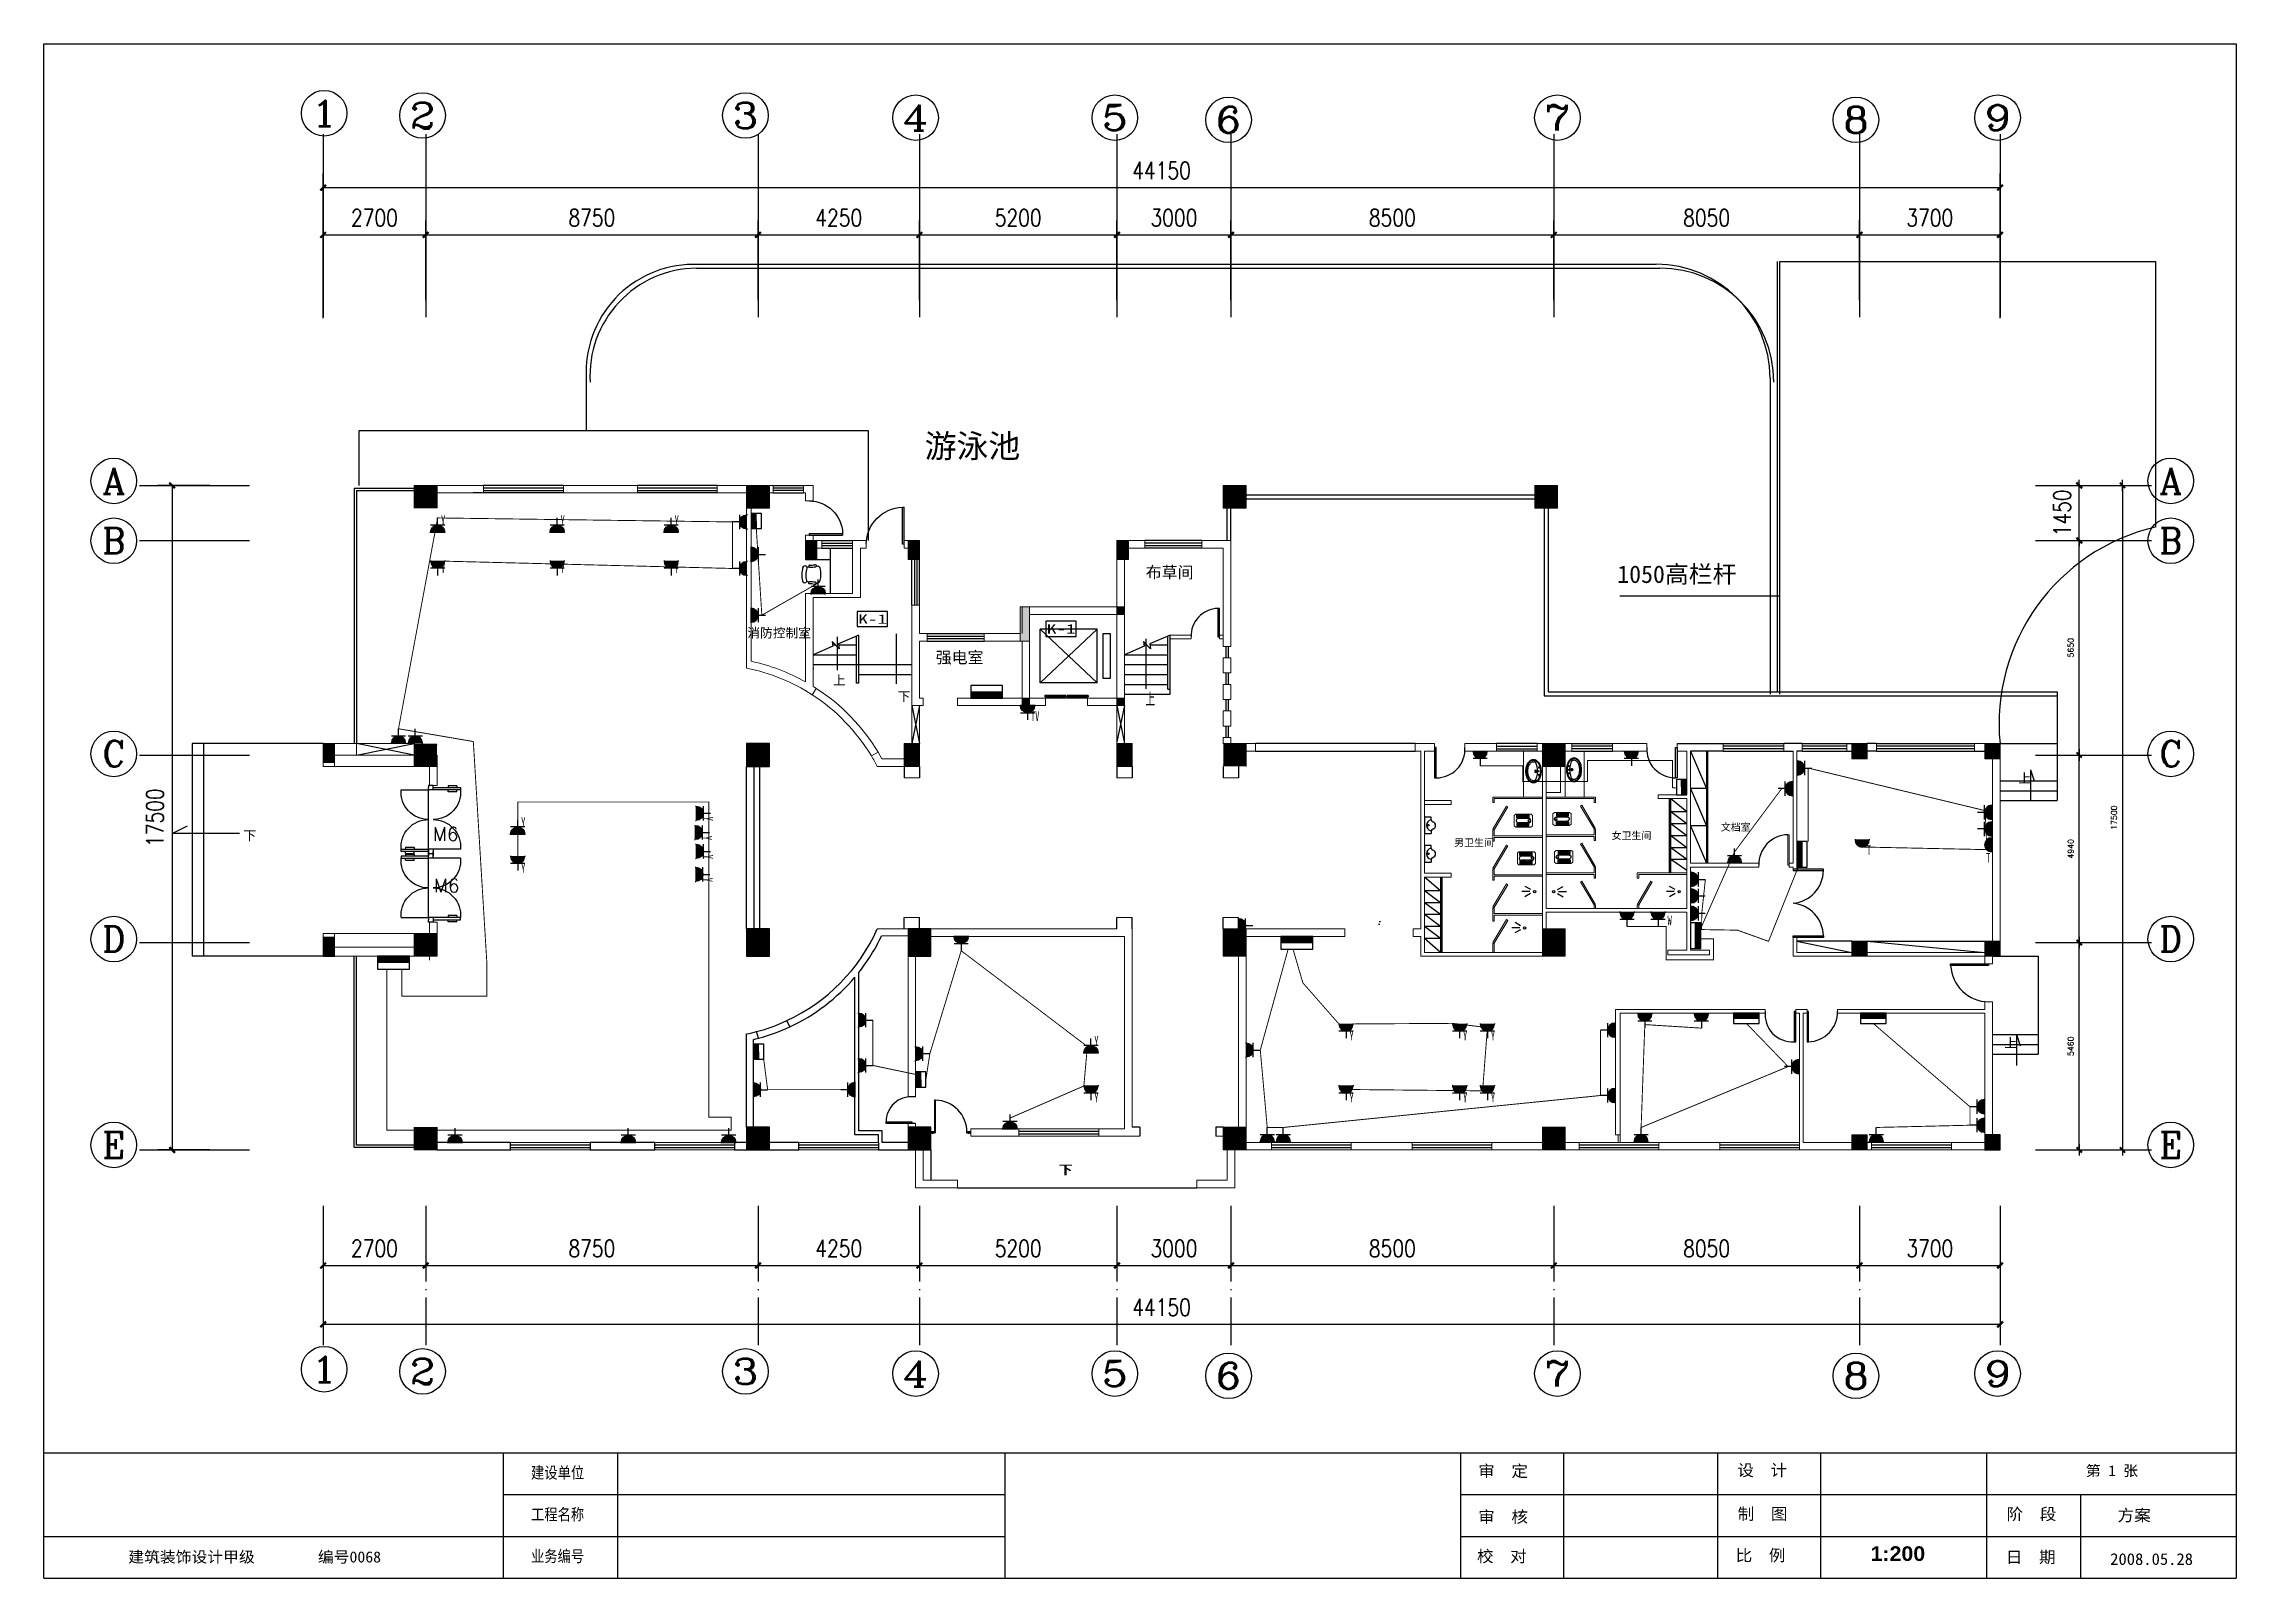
# Model space of a CAD drawing. Extents: x 1487452 to 1619693, y 165319 to 350168.
# Drawn here: x 1504252 to 1561972, y 309763 to 350168 of the extents above; entities that cross this region are included whole.
import ezdxf
from ezdxf.enums import TextEntityAlignment as Align

# ---------------------------------------------------------------- set-up
doc = ezdxf.new("R2010")
doc.units = 0
doc.header["$LTSCALE"] = 1000
doc.header["$MEASUREMENT"] = 0
doc.linetypes.add('DASH', pattern=[0.35, 0.25, -0.1])
doc.linetypes.add('DOTE', pattern=[2.42, 2, -0.2, 0.02, -0.2])
doc.layers.get('0').update_dxf_attribs({"linetype": 'CONTINUOUS'})
doc.layers.get('Defpoints').update_dxf_attribs({"linetype": 'CONTINUOUS'})
for name, color, linetype in [('2', 6, 'CONTINUOUS'), ('AXIS', 3, 'CONTINUOUS'), ('AXIS_TEXT', 7, 'CONTINUOUS'), ('COLUMN', 9, 'CONTINUOUS'), ('Dim3', 30, 'CONTINUOUS'), ('DIME', 3, 'CONTINUOUS'), ('DOTE', 1, 'DOTE'), ('EQUIP', 3, 'CONTINUOUS'), ('FIT', 1, 'CONTINUOUS'), ('FUR', 4, 'CONTINUOUS'), ('G', 4, 'CONTINUOUS'), ('PUB_TEXT', 7, 'CONTINUOUS'), ('WALL', 4, 'CONTINUOUS'), ('WORD', 2, 'CONTINUOUS')]:
    doc.layers.add(name, color=color, linetype=linetype)
doc.styles.add('-宋体', font='SimSun.ttf', dxfattribs={"width": 0.8})
doc.styles.add('_TCH_AXIS', font='COMPLEX', dxfattribs={"bigfont": 'GBCBIG'})
doc.styles.add('_TCH_DIM', font='SIMPLEX', dxfattribs={"bigfont": 'GBCBIG'})
doc.styles.add('DIM_FONT', font='SIMPLEX.shx', dxfattribs={"width": 0.8})
doc.styles.add('SANSSERIFBOLD', font='sasb____.pfb')
doc.styles.get("Standard").update_dxf_attribs({"font": 'GBENOR', "bigfont": 'GBCBIG'})
doc.styles.add('黑体', font='SIMHEI.TTF')
doc.dimstyles.new('dimn', dxfattribs={"dimtxt": 150, "dimasz": 1, "dimexe": 250, "dimexo": 300, "dimgap": 150, "dimtad": 1, "dimdec": 0, "dimzin": 0, "dimdsep": 46, "dimtxsty": '_TCH_DIM', "dimblk": '_dimx', "dimcen": 0.09, "dimclrd": 3, "dimclre": 3, "dimclrt": 2, "dimadec": 1, "dimazin": 2, "dimtfac": 1, "dimtdec": 0, "dimtix": 1, "dimtmove": 2, "dimatfit": 3, "dimldrblk": 'ARCHTICK', "dimfxl": 1, "dimtolj": 1, "dimtzin": 0, "dimarcsym": 0})
doc.dimstyles.new('DIMN150', dxfattribs={"dimscale": 1.5, "dimtxt": 300, "dimasz": 100, "dimexe": 250, "dimexo": 300, "dimgap": 150, "dimtad": 1, "dimdec": 0, "dimzin": 0, "dimdsep": 46, "dimtxsty": 'DIM_FONT', "dimblk": 'ARCHTICK', "dimcen": 0.09, "dimclrt": 7, "dimazin": 2, "dimtfac": 1, "dimtdec": 0, "dimtix": 1, "dimtmove": 2, "dimatfit": 3, "dimldrblk": 'ARCHTICK', "dimfxl": 1, "dimtolj": 1, "dimtzin": 0, "dimarcsym": 0})

msp = doc.modelspace()

# ---------------------------------------------------------------- texts
at = {"lineweight": 13, "style": '_TCH_DIM'}
msp.add_text('上', height=357.4, dxfattribs=at).set_placement((1533258.1, 332728.8))
at = {"color": 2}
for s, height, style, width, p in [('建设单位', 307.19, '黑体', 0.834707, (1517079.2, 312295.8)), ('审  定', 307.19, '黑体', 1.043383, (1542016.7, 312337.5)), ('设  计', 307.19, '黑体', 1.043383, (1548838.9, 312360.5)), ('第 1 张', 276.47, '黑体', 1.043383, (1558015.5, 312372.3)), ('工程名称', 307.19, '黑体', 0.834707, (1517079.2, 311196.4)), ('审  核', 307.19, '黑体', 1.043383, (1542016.7, 311133.6)), ('制  图', 307.19, '黑体', 1.043383, (1548849.2, 311210.7)), ('阶  段', 307.19, '黑体', 1.043383, (1555927.1, 311205.6)), ('方案', 307.19, '黑体', 1.043383, (1558851.1, 311172.8)), ('业务编号', 307.19, '黑体', 0.834707, (1517079.2, 310096.9)), ('校  对', 307.19, '黑体', 1.043383, (1541984.8, 310094.1)), ('比  例', 307.19, '黑体', 1.043383, (1548794.9, 310119.8)), ('1:200', 385.77, 'SANSSERIFBOLD', 1.043383, (1552346.7, 310100.6)), ('日  期', 307.19, '黑体', 1.043383, (1555909.5, 310071.6)), ('2008.05.28', 307.19, '黑体', 1.043383, (1558656.1, 310020.9))]:
    msp.add_text(s, height=height, dxfattribs=dict(at, style=style, width=width)).set_placement(p, align=Align.BOTTOM_LEFT)
at = {"layer": 'AXIS_TEXT', "color": 2, "linetype": 'Continuous', "style": '_TCH_AXIS'}
for s, width, p, p2 in [('1', 2.333333, (1511292.5, 348000.2), (1511971.4, 348000.2)), ('2', 1.5, (1513884.2, 347942), (1514563, 347942)), ('3', 1.5, (1522384.2, 347942), (1523063, 347942)), ('4', 1.3125, (1526865.2, 347884), (1527544.1, 347884)), ('5', 1.5, (1532111, 347884), (1532789.8, 347884)), ('6', 1.5, (1535105.3, 347825.9), (1535784.2, 347825.9)), ('7', 1.5, (1543761, 347884), (1544439.8, 347884)), ('8', 1.5, (1551623.6, 347825.9), (1552302.4, 347825.9)), ('9', 1.5, (1555352.9, 347884), (1556031.7, 347884)), ('1', 2.333333, (1511292.5, 314926), (1511971.4, 314926)), ('2', 1.5, (1513884.2, 314867.8), (1514563, 314867.8)), ('3', 1.5, (1522384.2, 314867.8), (1523063, 314867.8)), ('4', 1.3125, (1526865.2, 314809.8), (1527544.1, 314809.8)), ('5', 1.5, (1532111, 314809.8), (1532789.8, 314809.8)), ('6', 1.5, (1535105.3, 314751.6), (1535784.2, 314751.6)), ('7', 1.5, (1543761, 314809.8), (1544439.8, 314809.8)), ('8', 1.5, (1551623.6, 314751.6), (1552302.4, 314751.6)), ('9', 1.5, (1555352.9, 314809.8), (1556031.7, 314809.8))]:
    msp.add_text(s, height=678.8, dxfattribs=dict(at, width=width)).set_placement(p, p2, align=Align.FIT)
for tag, width, p, p2 in [('A', 1.031197, (1505793.7, 338320.5), (1506393.7, 338320.5)), ('A', 1.031197, (1559948.8, 338320.5), (1560548.8, 338320.5)), ('B', 1.091856, (1505793.7, 336747), (1506393.7, 336747)), ('B', 1.091856, (1559948.8, 336747), (1560548.8, 336747)), ('C', 1.237437, (1505793.7, 331133.5), (1506393.7, 331133.5)), ('C', 1.237437, (1559948.8, 331133.5), (1560548.8, 331133.5)), ('D', 1.091856, (1505793.7, 326257.3), (1506393.7, 326257.3)), ('D', 1.091856, (1559948.8, 326257.3), (1560548.8, 326257.3)), ('E', 1.160097, (1505793.7, 320835), (1506393.7, 320835)), ('E', 1.160097, (1559948.8, 320835), (1560548.8, 320835))]:
    msp.add_attdef(tag, text='', height=678.8, dxfattribs=dict(at, width=width)).set_placement(p, p2, align=Align.FIT)
at = {"layer": 'Dim3', "color": 2, "ltscale": 0.4, "style": '黑体'}
for s, height, p in [('游泳池', 614.4, (1527444.1, 339577.4)), ('消防控制室', 245.76, (1522772.9, 334657)), ('强电室', 307.2, (1527735.1, 334008.4)), ('文档室', 192, (1548405.1, 329540.4))]:
    msp.add_text(s, height=height, dxfattribs=at).set_placement(p, align=Align.MIDDLE_LEFT)
at = {"layer": 'Dim3', "color": 251, "ltscale": 0.4, "style": '黑体'}
msp.add_text('1050高栏杆', height=460.8, dxfattribs=at).set_placement((1545678.1, 336201.7), align=Align.MIDDLE_LEFT)
at = {"layer": 'Dim3', "color": 2, "ltscale": 0.4, "style": '黑体'}
for s, height, p in [('上', 245.8, (1525028.8, 333287)), ('下', 245.8, (1526729.4, 332862.1)), ('上', 245.8, (1556239.1, 330706.6)), ('下', 249.6, (1509502.8, 329196.4)), ('上', 245.8, (1555870.5, 323733.8))]:
    msp.add_text(s, height=height, dxfattribs=at).set_placement(p)
at = {"layer": 'Dim3', "color": 251, "ltscale": 0.4, "style": '_TCH_DIM'}
for p in [(1514498.1, 329178.9), (1514522, 327824.1)]:
    msp.add_text('M6', height=357.45, dxfattribs=at).set_placement(p)
at = {"layer": 'Dim3', "color": 2, "ltscale": 0.4, "style": '黑体', "width": 1.428998, "flags": 8}
for p, p2 in [((1525692.6, 334894.7), (1526454.5, 334894.7)), ((1530658.8, 334638.1), (1531420.7, 334638.1))]:
    msp.add_attdef('K-1', text='K-1', height=245.76, dxfattribs=at).set_placement(p, p2, align=Align.FIT)
at = {"layer": 'PUB_TEXT', "linetype": 'DASH', "style": '-宋体', "width": 0.6}
for s, height, p in [('Y', 255, (1514710.2, 337495.2)), ('Y', 255, (1517857.6, 337495.2)), ('Y', 255, (1520859.5, 337495.2)), ('Y', 255, (1514710.2, 336232.9)), ('Y', 255, (1517857.6, 336232.9)), ('Y', 255, (1520859.5, 336232.9)), ('TV', 255.02, (1530243.1, 332338.1)), ('Y', 255, (1516819.2, 329544.7)), ('T', 255, (1552250.3, 328810.5)), ('Y', 255, (1516819.2, 328341.2)), ('T', 255, (1555392.3, 328603.5)), ('W', 255, (1547002.5, 326957)), ('Y', 255, (1531910.8, 323786.9)), ('Y', 255, (1538628.7, 323927.1)), ('Y', 255, (1541618.9, 323927.1)), ('Y', 255, (1542349.8, 323927.1)), ('Y', 255, (1531910.8, 322296.1)), ('Y', 255, (1538628.7, 322296.1)), ('Y', 255, (1541618.9, 322296.1)), ('Y', 255, (1542349.8, 322296.1))]:
    msp.add_text(s, height=height, dxfattribs=at).set_placement(p)
for p in [(1521616.1, 329815.7), (1521589.8, 329309.5), (1521616.1, 328812.5), (1521602.9, 328207.2)]:
    msp.add_text('Y', height=255, rotation=270, dxfattribs=at).set_placement(p)
at = {"layer": 'WALL', "color": 2, "linetype": 'Continuous', "style": '黑体'}
msp.add_text('布草间', height=307.2, dxfattribs=at).set_placement((1533264.4, 336250.6), align=Align.MIDDLE_LEFT)
at = {"layer": 'WALL', "color": 0, "linetype": 'Continuous', "style": '黑体'}
for p in [(1530973, 320398.2), (1531003, 320398.2)]:
    msp.add_text('下', height=245.8, dxfattribs=at).set_placement(p)

# ---------------------------------------------------------------- blocks, each defined once
blk = doc.blocks.new('_ArchTick')
at = {"color": 0, "linetype": 'ByBlock', "const_width": 0.4}
blk.add_lwpolyline([(-0.5, -0.5), (0.5, 0.5)], dxfattribs=at)
blk = doc.blocks.new('*D54')
at = {"layer": 'AXIS', "color": 0, "linetype": 'Continuous', "lineweight": -2, "transparency": 16777216}
for p, q in [((1511606, 319121), (1511606, 317621)), ((1514306, 319121), (1514306, 317621)), ((1511606, 317996), (1514306, 317996))]:
    blk.add_line(p, q, dxfattribs=at)
at = {"layer": 'Defpoints', "color": 0, "linetype": 'Continuous', "transparency": 16777216}
for p in [(1511606, 319571), (1514306, 319571), (1514306, 317996)]:
    blk.add_point(p, dxfattribs=at)
at = {"layer": 'AXIS', "color": 0, "linetype": 'Continuous', "lineweight": -2, "transparency": 16777216, "xscale": 150, "yscale": 150, "zscale": 150, "rotation": 180}
blk.add_blockref('_ArchTick', (1511606, 317996), dxfattribs=at)
at = {"layer": 'AXIS', "color": 0, "linetype": 'Continuous', "lineweight": -2, "transparency": 16777216, "xscale": 150, "yscale": 150, "zscale": 150}
blk.add_blockref('_ArchTick', (1514306, 317996), dxfattribs=at)
at = {"layer": 'AXIS', "color": 2, "linetype": 'Continuous', "transparency": 16777216, "insert": (1512956, 318446), "char_height": 450, "attachment_point": 5, "style": 'DIM_FONT'}
blk.add_mtext('\\A1;2700', dxfattribs=at)
blk = doc.blocks.new('*D55')
at = {"layer": 'AXIS', "color": 0, "linetype": 'Continuous', "lineweight": -2, "transparency": 16777216}
for p, q in [((1514306, 319121), (1514306, 317621)), ((1523056, 319121), (1523056, 317621)), ((1514306, 317996), (1523056, 317996))]:
    blk.add_line(p, q, dxfattribs=at)
at = {"layer": 'Defpoints', "color": 0, "linetype": 'Continuous', "transparency": 16777216}
for p in [(1514306, 319571), (1523056, 319571), (1523056, 317996)]:
    blk.add_point(p, dxfattribs=at)
at = {"layer": 'AXIS', "color": 0, "linetype": 'Continuous', "lineweight": -2, "transparency": 16777216, "xscale": 150, "yscale": 150, "zscale": 150, "rotation": 180}
blk.add_blockref('_ArchTick', (1514306, 317996), dxfattribs=at)
at = {"layer": 'AXIS', "color": 0, "linetype": 'Continuous', "lineweight": -2, "transparency": 16777216, "xscale": 150, "yscale": 150, "zscale": 150}
blk.add_blockref('_ArchTick', (1523056, 317996), dxfattribs=at)
at = {"layer": 'AXIS', "color": 2, "linetype": 'Continuous', "transparency": 16777216, "insert": (1518681, 318446), "char_height": 450, "attachment_point": 5, "style": 'DIM_FONT'}
blk.add_mtext('\\A1;8750', dxfattribs=at)
blk = doc.blocks.new('*D56')
at = {"layer": 'AXIS', "color": 0, "linetype": 'Continuous', "lineweight": -2, "transparency": 16777216}
for p, q in [((1523056, 319121), (1523056, 317621)), ((1527306, 319121), (1527306, 317621)), ((1523056, 317996), (1527306, 317996))]:
    blk.add_line(p, q, dxfattribs=at)
at = {"layer": 'Defpoints', "color": 0, "linetype": 'Continuous', "transparency": 16777216}
for p in [(1523056, 319571), (1527306, 319571), (1527306, 317996)]:
    blk.add_point(p, dxfattribs=at)
at = {"layer": 'AXIS', "color": 0, "linetype": 'Continuous', "lineweight": -2, "transparency": 16777216, "xscale": 150, "yscale": 150, "zscale": 150, "rotation": 180}
blk.add_blockref('_ArchTick', (1523056, 317996), dxfattribs=at)
at = {"layer": 'AXIS', "color": 0, "linetype": 'Continuous', "lineweight": -2, "transparency": 16777216, "xscale": 150, "yscale": 150, "zscale": 150}
blk.add_blockref('_ArchTick', (1527306, 317996), dxfattribs=at)
at = {"layer": 'AXIS', "color": 2, "linetype": 'Continuous', "transparency": 16777216, "insert": (1525181, 318446), "char_height": 450, "attachment_point": 5, "style": 'DIM_FONT'}
blk.add_mtext('\\A1;4250', dxfattribs=at)
blk = doc.blocks.new('*D57')
at = {"layer": 'AXIS', "color": 0, "linetype": 'Continuous', "lineweight": -2, "transparency": 16777216}
for p, q in [((1527306, 319121), (1527306, 317621)), ((1532506, 319121), (1532506, 317621)), ((1527306, 317996), (1532506, 317996))]:
    blk.add_line(p, q, dxfattribs=at)
at = {"layer": 'Defpoints', "color": 0, "linetype": 'Continuous', "transparency": 16777216}
for p in [(1527306, 319571), (1532506, 319571), (1532506, 317996)]:
    blk.add_point(p, dxfattribs=at)
at = {"layer": 'AXIS', "color": 0, "linetype": 'Continuous', "lineweight": -2, "transparency": 16777216, "xscale": 150, "yscale": 150, "zscale": 150, "rotation": 180}
blk.add_blockref('_ArchTick', (1527306, 317996), dxfattribs=at)
at = {"layer": 'AXIS', "color": 0, "linetype": 'Continuous', "lineweight": -2, "transparency": 16777216, "xscale": 150, "yscale": 150, "zscale": 150}
blk.add_blockref('_ArchTick', (1532506, 317996), dxfattribs=at)
at = {"layer": 'AXIS', "color": 2, "linetype": 'Continuous', "transparency": 16777216, "insert": (1529906, 318446), "char_height": 450, "attachment_point": 5, "style": 'DIM_FONT'}
blk.add_mtext('\\A1;5200', dxfattribs=at)
blk = doc.blocks.new('*D58')
at = {"layer": 'AXIS', "color": 0, "linetype": 'Continuous', "lineweight": -2, "transparency": 16777216}
for p, q in [((1532506, 319121), (1532506, 317621)), ((1535506, 319121), (1535506, 317621)), ((1532506, 317996), (1535506, 317996))]:
    blk.add_line(p, q, dxfattribs=at)
at = {"layer": 'Defpoints', "color": 0, "linetype": 'Continuous', "transparency": 16777216}
for p in [(1532506, 319571), (1535506, 319571), (1535506, 317996)]:
    blk.add_point(p, dxfattribs=at)
at = {"layer": 'AXIS', "color": 0, "linetype": 'Continuous', "lineweight": -2, "transparency": 16777216, "xscale": 150, "yscale": 150, "zscale": 150, "rotation": 180}
blk.add_blockref('_ArchTick', (1532506, 317996), dxfattribs=at)
at = {"layer": 'AXIS', "color": 0, "linetype": 'Continuous', "lineweight": -2, "transparency": 16777216, "xscale": 150, "yscale": 150, "zscale": 150}
blk.add_blockref('_ArchTick', (1535506, 317996), dxfattribs=at)
at = {"layer": 'AXIS', "color": 2, "linetype": 'Continuous', "transparency": 16777216, "insert": (1534006, 318446), "char_height": 450, "attachment_point": 5, "style": 'DIM_FONT'}
blk.add_mtext('\\A1;3000', dxfattribs=at)
blk = doc.blocks.new('*D59')
at = {"layer": 'AXIS', "color": 0, "linetype": 'Continuous', "lineweight": -2, "transparency": 16777216}
for p, q in [((1535506, 319121), (1535506, 317621)), ((1544006, 319121), (1544006, 317621)), ((1535506, 317996), (1544006, 317996))]:
    blk.add_line(p, q, dxfattribs=at)
at = {"layer": 'Defpoints', "color": 0, "linetype": 'Continuous', "transparency": 16777216}
for p in [(1535506, 319571), (1544006, 319571), (1544006, 317996)]:
    blk.add_point(p, dxfattribs=at)
at = {"layer": 'AXIS', "color": 0, "linetype": 'Continuous', "lineweight": -2, "transparency": 16777216, "xscale": 150, "yscale": 150, "zscale": 150, "rotation": 180}
blk.add_blockref('_ArchTick', (1535506, 317996), dxfattribs=at)
at = {"layer": 'AXIS', "color": 0, "linetype": 'Continuous', "lineweight": -2, "transparency": 16777216, "xscale": 150, "yscale": 150, "zscale": 150}
blk.add_blockref('_ArchTick', (1544006, 317996), dxfattribs=at)
at = {"layer": 'AXIS', "color": 2, "linetype": 'Continuous', "transparency": 16777216, "insert": (1539756, 318446), "char_height": 450, "attachment_point": 5, "style": 'DIM_FONT'}
blk.add_mtext('\\A1;8500', dxfattribs=at)
blk = doc.blocks.new('*D60')
at = {"layer": 'AXIS', "color": 0, "linetype": 'Continuous', "lineweight": -2, "transparency": 16777216}
for p, q in [((1544006, 319121), (1544006, 317621)), ((1552056, 319121), (1552056, 317621)), ((1544006, 317996), (1552056, 317996))]:
    blk.add_line(p, q, dxfattribs=at)
at = {"layer": 'Defpoints', "color": 0, "linetype": 'Continuous', "transparency": 16777216}
for p in [(1544006, 319571), (1552056, 319571), (1552056, 317996)]:
    blk.add_point(p, dxfattribs=at)
at = {"layer": 'AXIS', "color": 0, "linetype": 'Continuous', "lineweight": -2, "transparency": 16777216, "xscale": 150, "yscale": 150, "zscale": 150, "rotation": 180}
blk.add_blockref('_ArchTick', (1544006, 317996), dxfattribs=at)
at = {"layer": 'AXIS', "color": 0, "linetype": 'Continuous', "lineweight": -2, "transparency": 16777216, "xscale": 150, "yscale": 150, "zscale": 150}
blk.add_blockref('_ArchTick', (1552056, 317996), dxfattribs=at)
at = {"layer": 'AXIS', "color": 2, "linetype": 'Continuous', "transparency": 16777216, "insert": (1548031, 318446), "char_height": 450, "attachment_point": 5, "style": 'DIM_FONT'}
blk.add_mtext('\\A1;8050', dxfattribs=at)
blk = doc.blocks.new('*D61')
at = {"layer": 'AXIS', "color": 0, "linetype": 'Continuous', "lineweight": -2, "transparency": 16777216}
for p, q in [((1552056, 319121), (1552056, 317621)), ((1555756, 319121), (1555756, 317621)), ((1552056, 317996), (1555756, 317996))]:
    blk.add_line(p, q, dxfattribs=at)
at = {"layer": 'Defpoints', "color": 0, "linetype": 'Continuous', "transparency": 16777216}
for p in [(1552056, 319571), (1555756, 319571), (1555756, 317996)]:
    blk.add_point(p, dxfattribs=at)
at = {"layer": 'AXIS', "color": 0, "linetype": 'Continuous', "lineweight": -2, "transparency": 16777216, "xscale": 150, "yscale": 150, "zscale": 150, "rotation": 180}
blk.add_blockref('_ArchTick', (1552056, 317996), dxfattribs=at)
at = {"layer": 'AXIS', "color": 0, "linetype": 'Continuous', "lineweight": -2, "transparency": 16777216, "xscale": 150, "yscale": 150, "zscale": 150}
blk.add_blockref('_ArchTick', (1555756, 317996), dxfattribs=at)
at = {"layer": 'AXIS', "color": 2, "linetype": 'Continuous', "transparency": 16777216, "insert": (1553906, 318446), "char_height": 450, "attachment_point": 5, "style": 'DIM_FONT'}
blk.add_mtext('\\A1;3700', dxfattribs=at)
blk = doc.blocks.new('*D62')
at = {"layer": 'AXIS', "color": 0, "linetype": 'Continuous', "lineweight": -2, "transparency": 16777216}
for p, q in [((1511606, 319121), (1511606, 316072)), ((1555756, 319121), (1555756, 316072)), ((1555756, 316447), (1511606, 316447))]:
    blk.add_line(p, q, dxfattribs=at)
at = {"layer": 'Defpoints', "color": 0, "linetype": 'Continuous', "transparency": 16777216}
for p in [(1511606, 319571), (1555756, 319571), (1511606, 316447)]:
    blk.add_point(p, dxfattribs=at)
at = {"layer": 'AXIS', "color": 0, "linetype": 'Continuous', "lineweight": -2, "transparency": 16777216, "xscale": 150, "yscale": 150, "zscale": 150, "rotation": 180}
blk.add_blockref('_ArchTick', (1511606, 316447), dxfattribs=at)
at = {"layer": 'AXIS', "color": 0, "linetype": 'Continuous', "lineweight": -2, "transparency": 16777216, "xscale": 150, "yscale": 150, "zscale": 150}
blk.add_blockref('_ArchTick', (1555756, 316447), dxfattribs=at)
at = {"layer": 'AXIS', "color": 2, "linetype": 'Continuous', "transparency": 16777216, "insert": (1533681, 316897), "char_height": 450, "attachment_point": 5, "style": 'DIM_FONT'}
blk.add_mtext('\\A1;44150', dxfattribs=at)
blk = doc.blocks.new('*D63')
at = {"layer": 'AXIS', "color": 0, "linetype": 'Continuous', "lineweight": -2, "transparency": 16777216}
for p, q in [((1508624, 338540), (1507254, 338540)), ((1507629, 338540), (1507629, 321040)), ((1508624, 321040), (1507254, 321040))]:
    blk.add_line(p, q, dxfattribs=at)
at = {"layer": 'Defpoints', "color": 0, "linetype": 'Continuous', "transparency": 16777216}
for p in [(1509074, 338540), (1507629, 321040), (1509074, 321040)]:
    blk.add_point(p, dxfattribs=at)
at = {"layer": 'AXIS', "color": 0, "linetype": 'Continuous', "lineweight": -2, "transparency": 16777216, "xscale": 150, "yscale": 150, "zscale": 150}
for p, rotation in [((1507629, 338540), 90), ((1507629, 321040), 270)]:
    blk.add_blockref('_ArchTick', p, dxfattribs=dict(at, rotation=rotation))
at = {"layer": 'AXIS', "color": 2, "linetype": 'Continuous', "transparency": 16777216, "insert": (1507179, 329790), "char_height": 450, "attachment_point": 5, "rotation": 90, "style": 'DIM_FONT'}
blk.add_mtext('\\A1;17500', dxfattribs=at)
blk = doc.blocks.new('_dimx')
blk.add_line((-150, 0), (150, 0))
at = {"const_width": 50}
blk.add_lwpolyline([(-70, -70), (70, 70)], dxfattribs=at)
blk = doc.blocks.new('*D67')
at = {"layer": 'AXIS', "color": 0, "linetype": 'Continuous', "lineweight": -2, "transparency": 16777216}
for p, q in [((1557144, 338540), (1558217, 338540)), ((1557842, 338540), (1557842, 338690)), ((1557842, 337090), (1557842, 338540)), ((1557144, 337090), (1558217, 337090)), ((1557842, 337090), (1557842, 336940))]:
    blk.add_line(p, q, dxfattribs=at)
at = {"layer": 'Defpoints', "color": 0, "linetype": 'Continuous', "transparency": 16777216}
for p in [(1556694, 338540), (1557842, 338540), (1556694, 337090)]:
    blk.add_point(p, dxfattribs=at)
at = {"layer": 'AXIS', "color": 0, "linetype": 'Continuous', "lineweight": -2, "transparency": 16777216, "xscale": 150, "yscale": 150, "zscale": 150}
for p, rotation in [((1557842, 338540), 270), ((1557842, 337090), 90)]:
    blk.add_blockref('_ArchTick', p, dxfattribs=dict(at, rotation=rotation))
at = {"layer": 'AXIS', "color": 2, "linetype": 'Continuous', "transparency": 16777216, "insert": (1557392, 337815), "char_height": 450, "attachment_point": 5, "rotation": 90, "style": 'DIM_FONT'}
blk.add_mtext('\\A1;1450', dxfattribs=at)
blk = doc.blocks.new('*D68')
at = {"layer": 'Defpoints', "color": 0, "ltscale": 0.4, "transparency": 16777216}
for p in [(1556994, 338540), (1556994, 321040), (1558982, 321040)]:
    blk.add_point(p, dxfattribs=at)
at = {"layer": 'Dim3', "color": 3, "lineweight": -2, "ltscale": 0.4, "transparency": 16777216}
for p, q in [((1557294, 338540), (1559232, 338540)), ((1558982, 338539), (1558982, 321041)), ((1557294, 321040), (1559232, 321040))]:
    blk.add_line(p, q, dxfattribs=at)
for p, rotation in [((1558982, 338540), 90), ((1558982, 321040), 270)]:
    blk.add_blockref('_dimx', p, dxfattribs=dict(at, rotation=rotation))
at = {"layer": 'Dim3', "color": 2, "ltscale": 0.4, "transparency": 16777216, "insert": (1558757, 329790), "char_height": 150, "attachment_point": 5, "rotation": 90, "style": '_TCH_DIM'}
blk.add_mtext('\\A1;17500', dxfattribs=at)
blk = doc.blocks.new('*D69')
at = {"layer": 'AXIS', "color": 0, "linetype": 'Continuous', "lineweight": -2, "transparency": 16777216}
for p, q in [((1511606, 343419), (1511606, 345512)), ((1514306, 343419), (1514306, 345512)), ((1511606, 345137), (1514306, 345137))]:
    blk.add_line(p, q, dxfattribs=at)
at = {"layer": 'Defpoints', "color": 0, "linetype": 'Continuous', "transparency": 16777216}
for p in [(1514306, 345137), (1511606, 342969), (1514306, 342969)]:
    blk.add_point(p, dxfattribs=at)
at = {"layer": 'AXIS', "color": 0, "linetype": 'Continuous', "lineweight": -2, "transparency": 16777216, "xscale": 150, "yscale": 150, "zscale": 150, "rotation": 180}
blk.add_blockref('_ArchTick', (1511606, 345137), dxfattribs=at)
at = {"layer": 'AXIS', "color": 0, "linetype": 'Continuous', "lineweight": -2, "transparency": 16777216, "xscale": 150, "yscale": 150, "zscale": 150}
blk.add_blockref('_ArchTick', (1514306, 345137), dxfattribs=at)
at = {"layer": 'AXIS', "color": 2, "linetype": 'Continuous', "transparency": 16777216, "insert": (1512956, 345587), "char_height": 450, "attachment_point": 5, "style": 'DIM_FONT'}
blk.add_mtext('\\A1;2700', dxfattribs=at)
blk = doc.blocks.new('*D70')
at = {"layer": 'AXIS', "color": 0, "linetype": 'Continuous', "lineweight": -2, "transparency": 16777216}
for p, q in [((1514306, 343419), (1514306, 345512)), ((1523056, 343419), (1523056, 345512)), ((1514306, 345137), (1523056, 345137))]:
    blk.add_line(p, q, dxfattribs=at)
at = {"layer": 'Defpoints', "color": 0, "linetype": 'Continuous', "transparency": 16777216}
for p in [(1523056, 345137), (1514306, 342969), (1523056, 342969)]:
    blk.add_point(p, dxfattribs=at)
at = {"layer": 'AXIS', "color": 0, "linetype": 'Continuous', "lineweight": -2, "transparency": 16777216, "xscale": 150, "yscale": 150, "zscale": 150, "rotation": 180}
blk.add_blockref('_ArchTick', (1514306, 345137), dxfattribs=at)
at = {"layer": 'AXIS', "color": 0, "linetype": 'Continuous', "lineweight": -2, "transparency": 16777216, "xscale": 150, "yscale": 150, "zscale": 150}
blk.add_blockref('_ArchTick', (1523056, 345137), dxfattribs=at)
at = {"layer": 'AXIS', "color": 2, "linetype": 'Continuous', "transparency": 16777216, "insert": (1518681, 345587), "char_height": 450, "attachment_point": 5, "style": 'DIM_FONT'}
blk.add_mtext('\\A1;8750', dxfattribs=at)
blk = doc.blocks.new('*D71')
at = {"layer": 'AXIS', "color": 0, "linetype": 'Continuous', "lineweight": -2, "transparency": 16777216}
for p, q in [((1523056, 343419), (1523056, 345512)), ((1527306, 343419), (1527306, 345512)), ((1523056, 345137), (1527306, 345137))]:
    blk.add_line(p, q, dxfattribs=at)
at = {"layer": 'Defpoints', "color": 0, "linetype": 'Continuous', "transparency": 16777216}
for p in [(1527306, 345137), (1523056, 342969), (1527306, 342969)]:
    blk.add_point(p, dxfattribs=at)
at = {"layer": 'AXIS', "color": 0, "linetype": 'Continuous', "lineweight": -2, "transparency": 16777216, "xscale": 150, "yscale": 150, "zscale": 150, "rotation": 180}
blk.add_blockref('_ArchTick', (1523056, 345137), dxfattribs=at)
at = {"layer": 'AXIS', "color": 0, "linetype": 'Continuous', "lineweight": -2, "transparency": 16777216, "xscale": 150, "yscale": 150, "zscale": 150}
blk.add_blockref('_ArchTick', (1527306, 345137), dxfattribs=at)
at = {"layer": 'AXIS', "color": 2, "linetype": 'Continuous', "transparency": 16777216, "insert": (1525181, 345587), "char_height": 450, "attachment_point": 5, "style": 'DIM_FONT'}
blk.add_mtext('\\A1;4250', dxfattribs=at)
blk = doc.blocks.new('*D72')
at = {"layer": 'AXIS', "color": 0, "linetype": 'Continuous', "lineweight": -2, "transparency": 16777216}
for p, q in [((1527306, 343419), (1527306, 345512)), ((1532506, 343419), (1532506, 345512)), ((1527306, 345137), (1532506, 345137))]:
    blk.add_line(p, q, dxfattribs=at)
at = {"layer": 'Defpoints', "color": 0, "linetype": 'Continuous', "transparency": 16777216}
for p in [(1532506, 345137), (1527306, 342969), (1532506, 342969)]:
    blk.add_point(p, dxfattribs=at)
at = {"layer": 'AXIS', "color": 0, "linetype": 'Continuous', "lineweight": -2, "transparency": 16777216, "xscale": 150, "yscale": 150, "zscale": 150, "rotation": 180}
blk.add_blockref('_ArchTick', (1527306, 345137), dxfattribs=at)
at = {"layer": 'AXIS', "color": 0, "linetype": 'Continuous', "lineweight": -2, "transparency": 16777216, "xscale": 150, "yscale": 150, "zscale": 150}
blk.add_blockref('_ArchTick', (1532506, 345137), dxfattribs=at)
at = {"layer": 'AXIS', "color": 2, "linetype": 'Continuous', "transparency": 16777216, "insert": (1529906, 345587), "char_height": 450, "attachment_point": 5, "style": 'DIM_FONT'}
blk.add_mtext('\\A1;5200', dxfattribs=at)
blk = doc.blocks.new('*D73')
at = {"layer": 'AXIS', "color": 0, "linetype": 'Continuous', "lineweight": -2, "transparency": 16777216}
for p, q in [((1532506, 343419), (1532506, 345512)), ((1535506, 343419), (1535506, 345512)), ((1532506, 345137), (1535506, 345137))]:
    blk.add_line(p, q, dxfattribs=at)
at = {"layer": 'Defpoints', "color": 0, "linetype": 'Continuous', "transparency": 16777216}
for p in [(1535506, 345137), (1532506, 342969), (1535506, 342969)]:
    blk.add_point(p, dxfattribs=at)
at = {"layer": 'AXIS', "color": 0, "linetype": 'Continuous', "lineweight": -2, "transparency": 16777216, "xscale": 150, "yscale": 150, "zscale": 150, "rotation": 180}
blk.add_blockref('_ArchTick', (1532506, 345137), dxfattribs=at)
at = {"layer": 'AXIS', "color": 0, "linetype": 'Continuous', "lineweight": -2, "transparency": 16777216, "xscale": 150, "yscale": 150, "zscale": 150}
blk.add_blockref('_ArchTick', (1535506, 345137), dxfattribs=at)
at = {"layer": 'AXIS', "color": 2, "linetype": 'Continuous', "transparency": 16777216, "insert": (1534006, 345587), "char_height": 450, "attachment_point": 5, "style": 'DIM_FONT'}
blk.add_mtext('\\A1;3000', dxfattribs=at)
blk = doc.blocks.new('*D74')
at = {"layer": 'AXIS', "color": 0, "linetype": 'Continuous', "lineweight": -2, "transparency": 16777216}
for p, q in [((1535506, 343419), (1535506, 345512)), ((1544006, 343419), (1544006, 345512)), ((1535506, 345137), (1544006, 345137))]:
    blk.add_line(p, q, dxfattribs=at)
at = {"layer": 'Defpoints', "color": 0, "linetype": 'Continuous', "transparency": 16777216}
for p in [(1544006, 345137), (1535506, 342969), (1544006, 342969)]:
    blk.add_point(p, dxfattribs=at)
at = {"layer": 'AXIS', "color": 0, "linetype": 'Continuous', "lineweight": -2, "transparency": 16777216, "xscale": 150, "yscale": 150, "zscale": 150, "rotation": 180}
blk.add_blockref('_ArchTick', (1535506, 345137), dxfattribs=at)
at = {"layer": 'AXIS', "color": 0, "linetype": 'Continuous', "lineweight": -2, "transparency": 16777216, "xscale": 150, "yscale": 150, "zscale": 150}
blk.add_blockref('_ArchTick', (1544006, 345137), dxfattribs=at)
at = {"layer": 'AXIS', "color": 2, "linetype": 'Continuous', "transparency": 16777216, "insert": (1539756, 345587), "char_height": 450, "attachment_point": 5, "style": 'DIM_FONT'}
blk.add_mtext('\\A1;8500', dxfattribs=at)
blk = doc.blocks.new('*D75')
at = {"layer": 'AXIS', "color": 0, "linetype": 'Continuous', "lineweight": -2, "transparency": 16777216}
for p, q in [((1544006, 343419), (1544006, 345512)), ((1552056, 343419), (1552056, 345512)), ((1544006, 345137), (1552056, 345137))]:
    blk.add_line(p, q, dxfattribs=at)
at = {"layer": 'Defpoints', "color": 0, "linetype": 'Continuous', "transparency": 16777216}
for p in [(1552056, 345137), (1544006, 342969), (1552056, 342969)]:
    blk.add_point(p, dxfattribs=at)
at = {"layer": 'AXIS', "color": 0, "linetype": 'Continuous', "lineweight": -2, "transparency": 16777216, "xscale": 150, "yscale": 150, "zscale": 150, "rotation": 180}
blk.add_blockref('_ArchTick', (1544006, 345137), dxfattribs=at)
at = {"layer": 'AXIS', "color": 0, "linetype": 'Continuous', "lineweight": -2, "transparency": 16777216, "xscale": 150, "yscale": 150, "zscale": 150}
blk.add_blockref('_ArchTick', (1552056, 345137), dxfattribs=at)
at = {"layer": 'AXIS', "color": 2, "linetype": 'Continuous', "transparency": 16777216, "insert": (1548031, 345587), "char_height": 450, "attachment_point": 5, "style": 'DIM_FONT'}
blk.add_mtext('\\A1;8050', dxfattribs=at)
blk = doc.blocks.new('*D76')
at = {"layer": 'AXIS', "color": 0, "linetype": 'Continuous', "lineweight": -2, "transparency": 16777216}
for p, q in [((1552056, 343419), (1552056, 345512)), ((1555756, 343419), (1555756, 345512)), ((1552056, 345137), (1555756, 345137))]:
    blk.add_line(p, q, dxfattribs=at)
at = {"layer": 'Defpoints', "color": 0, "linetype": 'Continuous', "transparency": 16777216}
for p in [(1555756, 345137), (1552056, 342969), (1555756, 342969)]:
    blk.add_point(p, dxfattribs=at)
at = {"layer": 'AXIS', "color": 0, "linetype": 'Continuous', "lineweight": -2, "transparency": 16777216, "xscale": 150, "yscale": 150, "zscale": 150, "rotation": 180}
blk.add_blockref('_ArchTick', (1552056, 345137), dxfattribs=at)
at = {"layer": 'AXIS', "color": 0, "linetype": 'Continuous', "lineweight": -2, "transparency": 16777216, "xscale": 150, "yscale": 150, "zscale": 150}
blk.add_blockref('_ArchTick', (1555756, 345137), dxfattribs=at)
at = {"layer": 'AXIS', "color": 2, "linetype": 'Continuous', "transparency": 16777216, "insert": (1553906, 345587), "char_height": 450, "attachment_point": 5, "style": 'DIM_FONT'}
blk.add_mtext('\\A1;3700', dxfattribs=at)
blk = doc.blocks.new('*D77')
at = {"layer": 'AXIS', "color": 0, "linetype": 'Continuous', "lineweight": -2, "transparency": 16777216}
for p, q in [((1511606, 342943), (1511606, 346756)), ((1511606, 346381), (1555756, 346381)), ((1555756, 342943), (1555756, 346756))]:
    blk.add_line(p, q, dxfattribs=at)
at = {"layer": 'Defpoints', "color": 0, "linetype": 'Continuous', "transparency": 16777216}
for p in [(1555756, 346381), (1511606, 342493), (1555756, 342493)]:
    blk.add_point(p, dxfattribs=at)
at = {"layer": 'AXIS', "color": 0, "linetype": 'Continuous', "lineweight": -2, "transparency": 16777216, "xscale": 150, "yscale": 150, "zscale": 150, "rotation": 180}
blk.add_blockref('_ArchTick', (1511606, 346381), dxfattribs=at)
at = {"layer": 'AXIS', "color": 0, "linetype": 'Continuous', "lineweight": -2, "transparency": 16777216, "xscale": 150, "yscale": 150, "zscale": 150}
blk.add_blockref('_ArchTick', (1555756, 346381), dxfattribs=at)
at = {"layer": 'AXIS', "color": 2, "linetype": 'Continuous', "transparency": 16777216, "insert": (1533681, 346831), "char_height": 450, "attachment_point": 5, "style": 'DIM_FONT'}
blk.add_mtext('\\A1;44150', dxfattribs=at)
blk = doc.blocks.new('L0000CG0')
at = {"layer": 'WORD', "style": '黑体', "width": 1.043383}
blk.add_text('建筑装饰设计甲级        编号0068', height=274.62, dxfattribs=at).set_placement((0, -56), align=Align.BOTTOM_LEFT)
blk = doc.blocks.new('ertdfg')
at = {"color": 250}
for p, q in [((542101, 176738), (542105, 176770)), ((542076, 176521), (542080, 176560))]:
    blk.add_line(p, q, dxfattribs=at)
for centre, radius, start, end in [((541662, 176726), 31.8, 130.68341, 198.91909), ((541044, 176605), 598, 357.35564, 10.6478), ((541662, 176708), 46.7, 87.05996, 116.88965), ((541665, 176734), 20.5, 7.79525, 91.54601), ((541754, 176780), 80, 96.32859, 178.16889), ((543510, 176816), 1837, 181.02957, 181.98002), ((540986, 176614), 711, 357.61892, 9.98048), ((541878, 176210), 663, 76.15737, 101.56891), ((542025, 176775), 80, 356.42742, 81.39769), ((542790, 176574), 711, 167.505, 179.86656), ((542116, 176724), 20.5, 85.93946, 169.69023), ((542118, 176698), 46.7, 60.59583, 90.42551), ((542731, 176568), 598, 166.83768, 180.12984), ((542119, 176716), 31.8, 338.56639, 46.80207), ((541668, 176583), 27, 192.65575, 252.94836), ((541670, 176591), 35.1, 252.94836, 294.38395), ((541725, 176452), 61.4, 145.48536, 256.26185), ((541731, 176448), 68.3, 113.20004, 145.77409), ((541671, 176580), 25, 303.08024, 10.00025), ((543510, 176816), 1837, 187.85753, 189.05426), ((541726, 176532), 30, 189.05426, 257.35316), ((541906, 177371), 998, 258.7301, 278.76009), ((541898, 177047), 574, 251.85307, 285.48651), ((542046, 176524), 30, 279.98642, 353.46163), ((542046, 176445), 61.4, 281.22363, 32.00012), ((542040, 176442), 68.3, 31.71139, 64.28544), ((542103, 176570), 25, 167.48523, 234.40524), ((542105, 176581), 35.1, 243.10153, 284.53711), ((542107, 176574), 27, 284.53711, 344.82973)]:
    blk.add_arc(centre, radius, start, end, dxfattribs=at)
blk = doc.blocks.new('jytshfd')
at = {"color": 251, "lineweight": 13}
blk.add_lwpolyline([(1424598, 328540), (1424638, 328540), (1424638, 329340), (1424598, 329340)], close=True, dxfattribs=at)
at = {"layer": 'Dim3', "color": 250, "ltscale": 0.4}
for p, q in [((1422037, 331540), (1422457, 330556)), ((1422457, 331540), (1422457, 328590)), ((1422457, 330556), (1422037, 330556)), ((1422037, 330556), (1422457, 329573)), ((1422457, 329573), (1422037, 329573)), ((1422037, 329573), (1422457, 328590))]:
    blk.add_line(p, q, dxfattribs=at)
at = {"layer": 'Dim3', "color": 251, "ltscale": 0.4}
blk.add_line((1422487, 331540), (1422487, 328590), dxfattribs=at)
at = {"layer": 'Dim3', "color": 250, "ltscale": 0.4}
blk.add_arc((1424612, 328565), 775, 91.08936, 181.84824, dxfattribs=at)
at = {"layer": 'Dim3', "color": 251, "ltscale": 0.4}
for p in [(1422487, 330556), (1422487, 329573)]:
    blk.add_point(p, dxfattribs=at)
blk = doc.blocks.new('gfeagfda')
at = {"color": 250}
for p, q in [((1428784, 390065), (1428721, 390065)), ((1428753, 390028), (1428753, 390103))]:
    blk.add_line(p, q, dxfattribs=at)
for centre, major_axis, start_param, end_param in [((1428914, 390065), (0, 374), 1.250813, 1.570796), ((1428862, 390087), (0, 305), 0.896055, 1.250813), ((1428914, 390065), (0, 354), 1.250813, 1.570796), ((1428862, 390087), (0, 285), 0.896055, 1.250813), ((1428829, 390120), (0, 251), 0.47776, 0.896055), ((1428829, 390120), (0, 231), 0.47776, 0.896055), ((1428807, 390171), (0, 194), 0, 0.47776), ((1428807, 390171), (0, 174), 0, 0.47776), ((1428829, 390120), (0, 191), 0.47776, 0.565194), ((1428807, 390171), (0, 134), 0, 0.47776), ((1428807, 390171), (0, 194), -0.47776, 0), ((1428807, 390171), (0, 174), -0.47776, 0), ((1428807, 390171), (0, 134), -0.47776, 0), ((1428786, 390120), (0, 191), -0.896055, -0.47776), ((1428786, 390120), (0, 231), -0.896055, -0.47776), ((1428786, 390120), (0, 251), -0.896055, -0.47776), ((1428753, 390087), (0, 245), -1.250813, -0.896055), ((1428753, 390087), (0, 285), -1.250813, -0.896055), ((1428753, 390087), (0, 305), -1.250813, -0.896055), ((1428700, 390065), (0, 354), 4.712389, 5.032372), ((1428700, 390065), (0, 374), -1.570796, -1.250813), ((1428914, 390065), (0, 374), 1.570796, 1.89078), ((1428914, 390065), (0, 354), 1.570796, 1.89078), ((1428862, 390043), (0, 305), 1.89078, 2.245537), ((1428862, 390043), (0, 285), 1.89078, 2.245537), ((1428829, 390010), (0, 251), 2.245537, 2.663833), ((1428829, 390010), (0, 231), 2.245537, 2.663833), ((1428807, 389958), (0, 194), 2.663833, 3.141593), ((1428807, 389958), (0, 174), 2.663833, 3.141593), ((1428829, 390010), (0, 191), 2.576399, 2.663833), ((1428807, 389958), (0, 134), 2.663833, 3.141593), ((1428807, 389958), (0, 134), 3.141593, 3.619353), ((1428807, 389958), (0, 174), 3.141593, 3.619353), ((1428807, 389958), (0, 194), 3.141593, 3.619353), ((1428786, 390010), (0, 191), 3.619353, 4.037648), ((1428786, 390010), (0, 231), 3.619353, 4.037648), ((1428786, 390010), (0, 251), 3.619353, 4.037648), ((1428753, 390043), (0, 245), 4.037648, 4.392406), ((1428753, 390043), (0, 285), 4.037648, 4.392406), ((1428700, 390065), (0, 314), 4.712389, 5.032372), ((1428700, 390065), (0, 314), 4.392406, 4.712389), ((1428753, 390043), (0, 305), 4.037648, 4.392406), ((1428700, 390065), (0, 354), 4.392406, 4.712389), ((1428700, 390065), (0, 374), 4.392406, 4.712389)]:
    blk.add_ellipse(centre, major_axis=major_axis, ratio=0.8, start_param=start_param, end_param=end_param, dxfattribs=at)
for centre, major_axis in [((1428670, 390159), (0, 17.2)), ((1428670, 389971), (0, 17.2)), ((1428670, 390065), (0, 11.7)), ((1428753, 390065), (0, 28.9)), ((1428753, 390065), (0, 19.6))]:
    blk.add_ellipse(centre, major_axis=major_axis, ratio=0.8, dxfattribs=at)
at = {"color": 250, "extrusion": (0, 0, -1)}
blk.add_ellipse((1429075, 390065), major_axis=(0, 464), ratio=0.8, start_param=4.076246, end_param=5.348532, dxfattribs=at)
blk = doc.blocks.new('htrjhyrghgfd')
at = {"color": 251, "lineweight": 13}
for p, q in [((1427627, 395481), (1427668, 395516)), ((1427627, 395481), (1427627, 395205)), ((1428067, 395516), (1427668, 395516)), ((1428107, 395482), (1428067, 395516)), ((1428107, 395204), (1428107, 395482)), ((1427627, 395205), (1427669, 395170)), ((1427669, 395170), (1428067, 395170)), ((1428107, 395204), (1428067, 395170))]:
    blk.add_line(p, q, dxfattribs=at)
at = {"layer": 'FUR', "color": 250, "ltscale": 0.2}
for p, q in [((1427735, 395397), (1427997, 395397)), ((1427732, 395290), (1428000, 395290))]:
    blk.add_line(p, q, dxfattribs=at)
at = {"layer": 'FUR', "color": 250}
for points in [[(1427724, 395419), (1427731, 395419), (1427731, 395498), (1427724, 395498)], [(1427745, 395419), (1427752, 395419), (1427752, 395498), (1427745, 395498)], [(1427765, 395419), (1427772, 395419), (1427772, 395498), (1427765, 395498)], [(1427786, 395419), (1427793, 395419), (1427793, 395498), (1427786, 395498)], [(1427806, 395419), (1427813, 395419), (1427813, 395498), (1427806, 395498)], [(1427827, 395419), (1427834, 395419), (1427834, 395498), (1427827, 395498)], [(1427847, 395419), (1427854, 395419), (1427854, 395498), (1427847, 395498)], [(1427868, 395419), (1427875, 395419), (1427875, 395498), (1427868, 395498)], [(1427889, 395419), (1427895, 395419), (1427895, 395498), (1427889, 395498)], [(1427909, 395419), (1427916, 395419), (1427916, 395498), (1427909, 395498)], [(1427930, 395419), (1427936, 395419), (1427936, 395498), (1427930, 395498)], [(1427950, 395419), (1427957, 395419), (1427957, 395498), (1427950, 395498)], [(1427971, 395419), (1427978, 395419), (1427978, 395498), (1427971, 395498)], [(1427991, 395419), (1427998, 395419), (1427998, 395498), (1427991, 395498)], [(1428012, 395419), (1428019, 395419), (1428019, 395498), (1428012, 395498)], [(1428032, 395419), (1428039, 395419), (1428039, 395498), (1428032, 395498)], [(1427724, 395266), (1427731, 395266), (1427731, 395187), (1427724, 395187)], [(1427745, 395266), (1427752, 395266), (1427752, 395187), (1427745, 395187)], [(1427765, 395266), (1427772, 395266), (1427772, 395187), (1427765, 395187)], [(1427786, 395266), (1427793, 395266), (1427793, 395187), (1427786, 395187)], [(1427806, 395266), (1427813, 395266), (1427813, 395187), (1427806, 395187)], [(1427827, 395266), (1427834, 395266), (1427834, 395187), (1427827, 395187)], [(1427847, 395266), (1427854, 395266), (1427854, 395187), (1427847, 395187)], [(1427868, 395266), (1427875, 395266), (1427875, 395187), (1427868, 395187)], [(1427889, 395266), (1427895, 395266), (1427895, 395187), (1427889, 395187)], [(1427909, 395266), (1427916, 395266), (1427916, 395187), (1427909, 395187)], [(1427930, 395266), (1427936, 395266), (1427936, 395187), (1427930, 395187)], [(1427950, 395266), (1427957, 395266), (1427957, 395187), (1427950, 395187)], [(1427971, 395266), (1427978, 395266), (1427978, 395187), (1427971, 395187)], [(1427991, 395266), (1427998, 395266), (1427998, 395187), (1427991, 395187)], [(1428012, 395266), (1428019, 395266), (1428019, 395187), (1428012, 395187)], [(1428032, 395266), (1428039, 395266), (1428039, 395187), (1428032, 395187)]]:
    blk.add_lwpolyline(points, close=True, dxfattribs=at)
at = {"layer": 'FUR', "color": 250, "linetype": 'Continuous'}
blk.add_circle((1427709, 395340), 31.2, dxfattribs=at)
at = {"layer": 'FUR', "color": 250, "ltscale": 0.2}
for centre, radius, start, end in [((1427727, 395344), 54.1, 81.38954, 275.48274), ((1428004, 395344), 54, 266.49976, 97.54931)]:
    blk.add_arc(centre, radius, start, end, dxfattribs=at)
blk = doc.blocks.new('dsadsaddsad')
at = {"color": 251, "lineweight": 13}
for p, q in [((1419237, 331540), (1419237, 330334)), ((1419497, 330294), (1418237, 330294)), ((1418737, 330334), (1419537, 330334)), ((1419497, 330294), (1419497, 330191)), ((1419537, 330191), (1419497, 330191)), ((1419537, 330334), (1419537, 330191)), ((1419497, 329335), (1418237, 329335)), ((1419497, 329295), (1418237, 329295)), ((1419537, 329491), (1419497, 329491)), ((1419497, 329491), (1419497, 329335)), ((1419497, 329295), (1419497, 329193)), ((1419537, 329193), (1419497, 329193)), ((1419537, 329491), (1419537, 329193)), ((1419537, 328493), (1419497, 328493)), ((1419497, 328493), (1419497, 328337)), ((1419537, 328493), (1419537, 328194)), ((1419497, 328337), (1418237, 328337)), ((1419497, 328297), (1418237, 328297)), ((1419497, 328297), (1419497, 328194)), ((1419537, 328194), (1419497, 328194)), ((1420637, 328337), (1421937, 328337)), ((1420637, 328337), (1420637, 328194)), ((1420637, 328194), (1420677, 328194)), ((1420677, 328297), (1421937, 328297)), ((1420677, 328297), (1420677, 328194)), ((1419537, 327494), (1419497, 327494)), ((1419497, 327494), (1419497, 327398)), ((1419537, 327494), (1419537, 327398))]:
    blk.add_line(p, q, dxfattribs=at)
for points in [[(1419497, 329493), (1419532, 329513), (1419177, 330116), (1419143, 330096)], [(1419497, 328494), (1419532, 328514), (1419177, 329118), (1419143, 329098)], [(1419497, 327496), (1419532, 327516), (1419177, 328119), (1419143, 328099)], [(1420677, 327496), (1420643, 327516), (1420997, 328119), (1421032, 328099)]]:
    blk.add_lwpolyline(points, close=True, dxfattribs=at)
at = {"layer": 'Dim3', "color": 251, "ltscale": 0.4}
for p, q in [((1421487, 328337), (1421487, 330295)), ((1421517, 329951), (1421937, 329951)), ((1421517, 329636), (1421937, 329636)), ((1421517, 329322), (1421937, 329322)), ((1421517, 329008), (1421937, 329008)), ((1421517, 328694), (1421937, 328694)), ((1418539, 327894), (1418687, 327980)), ((1421635, 327894), (1421487, 327980)), ((1418540, 327791), (1418689, 327706)), ((1418565, 327842), (1418772, 327844)), ((1421610, 327842), (1421403, 327844)), ((1421634, 327791), (1421485, 327706))]:
    blk.add_line(p, q, dxfattribs=at)
at = {"layer": 'Dim3', "color": 250, "ltscale": 0.4}
for p, q in [((1421517, 328337), (1421517, 330295)), ((1421517, 330295), (1421937, 329951)), ((1421517, 329951), (1421937, 329636)), ((1421517, 329636), (1421937, 329322)), ((1421517, 329322), (1421937, 329008)), ((1421517, 329008), (1421937, 328694)), ((1421517, 328694), (1421937, 328410))]:
    blk.add_line(p, q, dxfattribs=at)
at = {"layer": 'Dim3', "color": 251, "ltscale": 0.4}
blk.add_lwpolyline([(1421647, 331640), (1421687, 331640), (1421687, 330840), (1421647, 330840)], close=True, dxfattribs=at)
for centre in [(1418436, 327841), (1421739, 327841)]:
    blk.add_circle(centre, 29.2, dxfattribs=at)
at = {"layer": 'Dim3', "color": 250, "ltscale": 0.4}
blk.add_arc((1421636, 331590), 750, 176.1779, 270.8845, dxfattribs=at)
at = {"layer": 'Dim3', "color": 251}
for p in [(1421517, 329951), (1421517, 329636), (1421517, 329322), (1421517, 329008), (1421517, 328694)]:
    blk.add_point(p, dxfattribs=at)
at = {"layer": 'Dim3', "color": 251, "xscale": 1.039999999920837, "yscale": 1.039999999979045, "zscale": 1.04}
blk.add_blockref('gfeagfda', (-66988, -74616), dxfattribs=at)
at = {"layer": 'Dim3', "color": 251, "xscale": -1, "rotation": 180}
for p in [(-9212, 725099), (-9168, 724099)]:
    blk.add_blockref('htrjhyrghgfd', p, dxfattribs=at)
at = {"layer": 'Dim3', "color": 2, "ltscale": 0.4, "style": '黑体'}
blk.add_text('女卫生间', height=192, dxfattribs=at).set_placement((1419960, 329317), align=Align.MIDDLE_LEFT)
blk = doc.blocks.new('gagfdfdsfds')
at = {"color": 251}
for p, q in [((291254, -247004), (291254, -246931)), ((291423, -246931), (291254, -246931)), ((291423, -247366), (291423, -246931)), ((291254, -247293), (291254, -247366)), ((291254, -247366), (291423, -247366))]:
    blk.add_line(p, q, dxfattribs=at)
at = {"color": 250}
blk.add_circle((291328, -247151), 24.1, dxfattribs=at)
at = {"color": 251}
for centre, radius, start, end in [((291188, -246986), 68.8, 285.25512, 344.74488), ((291234, -247149), 101, 106.26021, 253.73979), ((291188, -247311), 68.8, 15.25512, 74.74488)]:
    blk.add_arc(centre, radius, start, end, dxfattribs=at)
at = {"color": 250}
blk.add_arc((291228, -247149), 147, 280.07963, 79.92037, dxfattribs=at)
blk = doc.blocks.new('oijhkjb')
at = {"color": 251, "lineweight": 13}
for p, q in [((1417637, 331540), (1417637, 330334)), ((1416832, 330334), (1418132, 330334)), ((1416832, 330334), (1416832, 330191)), ((1416832, 330191), (1416872, 330191)), ((1416872, 330294), (1418132, 330294)), ((1416872, 330294), (1416872, 330191)), ((1416832, 329466), (1416832, 329168)), ((1416832, 329466), (1416872, 329466)), ((1416832, 329168), (1416872, 329168)), ((1416872, 329466), (1416872, 329310)), ((1416872, 329310), (1418132, 329310)), ((1416872, 329270), (1418132, 329270)), ((1416872, 329270), (1416872, 329168)), ((1416832, 328443), (1416872, 328443)), ((1416832, 328443), (1416832, 328144)), ((1416872, 328443), (1416872, 328287)), ((1416832, 328144), (1416872, 328144)), ((1416872, 328287), (1418132, 328287)), ((1416872, 328247), (1418132, 328247)), ((1416872, 328247), (1416872, 328144)), ((1416832, 327419), (1416872, 327419)), ((1416832, 327419), (1416832, 327065)), ((1416872, 327419), (1416872, 327263)), ((1416832, 327065), (1416872, 327065)), ((1416872, 327263), (1418132, 327263)), ((1416872, 327223), (1418132, 327223)), ((1416872, 327223), (1416872, 327065)), ((1416832, 326480), (1416872, 326480)), ((1416832, 326480), (1416832, 326240)), ((1416872, 326480), (1416872, 326240))]:
    blk.add_line(p, q, dxfattribs=at)
for points in [[(1416872, 329468), (1416837, 329488), (1417192, 330091), (1417226, 330071)], [(1416872, 328444), (1416837, 328464), (1417192, 329068), (1417226, 329048)], [(1416872, 327421), (1416837, 327441), (1417192, 328044), (1417226, 328024)], [(1416870, 326481), (1416835, 326501), (1417190, 327105), (1417224, 327085)]]:
    blk.add_lwpolyline(points, close=True, dxfattribs=at)
at = {"layer": 'Dim3', "color": 250, "ltscale": 0.4}
for p, q in [((1415457, 327864), (1415037, 328225)), ((1415457, 327550), (1415037, 327864)), ((1415457, 328225), (1415457, 326240)), ((1415457, 327236), (1415037, 327550)), ((1415457, 326922), (1415037, 327236)), ((1415457, 326607), (1415037, 326922)), ((1415457, 326240), (1415037, 326607))]:
    blk.add_line(p, q, dxfattribs=at)
at = {"layer": 'Dim3', "color": 251, "ltscale": 0.4}
for p, q in [((1415457, 327864), (1415037, 327864)), ((1415487, 328225), (1415487, 326240)), ((1417830, 327894), (1417682, 327980)), ((1415457, 327550), (1415037, 327550)), ((1417805, 327842), (1417597, 327844)), ((1417829, 327791), (1417680, 327706)), ((1415457, 327236), (1415037, 327236)), ((1415457, 326922), (1415037, 326922)), ((1417541, 326889), (1417333, 326890)), ((1417565, 326837), (1417416, 326753)), ((1417566, 326940), (1417418, 327027)), ((1415457, 326607), (1415037, 326607))]:
    blk.add_line(p, q, dxfattribs=at)
blk.add_lwpolyline([(1415340, 331640), (1415300, 331640), (1415300, 330840), (1415340, 330840)], close=True, dxfattribs=at)
blk.add_circle((1417670, 326887), 29.2, dxfattribs=at)
at = {"layer": 'Dim3', "color": 250, "ltscale": 0.4}
blk.add_arc((1415351, 331590), 750, 269.1155, 3.8221, dxfattribs=at)
at = {"layer": 'Dim3', "color": 251}
for p in [(1415457, 327864), (1415457, 327550), (1415457, 327236), (1415457, 326922), (1415457, 326607)]:
    blk.add_point(p, dxfattribs=at)
at = {"layer": 'Dim3', "color": 251, "xscale": -1.039999999920837, "yscale": 1.039999999979045, "zscale": 1.04}
blk.add_blockref('gfeagfda', (2903863, -74654), dxfattribs=at)
at = {"layer": 'Dim3', "color": 251, "rotation": 180}
for p in [(2845504, 725055), (2845587, 724064)]:
    blk.add_blockref('htrjhyrghgfd', p, dxfattribs=at)
at = {"layer": 'FUR', "rotation": 180.1020295931722}
for p in [(1706900, 82957), (1706900, 82209)]:
    blk.add_blockref('gagfdfdsfds', p, dxfattribs=at)
at = {"layer": 'Dim3', "color": 2, "ltscale": 0.4, "style": '黑体'}
blk.add_text('男卫生间', height=192, dxfattribs=at).set_placement((1415814, 329133), align=Align.MIDDLE_LEFT)
blk = doc.blocks.new('*X24')
at = {"color": 0}
for p, q in [((-250, 33), (-183, 100)), ((-250, 68), (-218, 100)), ((-247, 0), (-147, 100)), ((-212, 0), (-112, 100)), ((-177, 0), (-77, 100)), ((-141, 0), (-41, 100)), ((-106, 0), (-6, 100)), ((-71, 0), (29, 100)), ((-35, 0), (65, 100)), ((0, 0), (100, 100)), ((35, 0), (135, 100)), ((71, 0), (171, 100)), ((106, 0), (206, 100)), ((141, 0), (241, 100)), ((177, 0), (250, 73)), ((212, 0), (250, 38)), ((247, 0), (250, 3))]:
    blk.add_line(p, q, dxfattribs=at)
blk = doc.blocks.new('_LINKPT1')
blk.add_line((0, 0), (0, 0))
blk = doc.blocks.new('M_Z1')
for p, q in [((-0.75, 0.6), (-0.75, 0)), ((0.75, 0.6), (-0.75, 0.6)), ((-0.75, 0.3), (0.75, 0.3)), ((-0.75, 0), (0.75, 0)), ((0.75, 0), (0.75, 0.6))]:
    blk.add_line(p, q)
at = {"const_width": 0.3}
blk.add_lwpolyline([(-0.75, 0.15), (0.75, 0.15)], dxfattribs=at)
at = {"xscale": 0.003, "yscale": 0.003, "zscale": 0.003}
blk.add_blockref('*X24', (0, 0), dxfattribs=at)
for p in [(-0.75, 0.3), (0, 0.6), (0, 0), (0.75, 0.3)]:
    blk.add_blockref('_LINKPT1', p)
at = {"width": 0.8, "flags": 9}
blk.add_attdef('A', (0, 0), '', height=0.00003, dxfattribs=at)
blk.add_attdef('A', (0, 0), '', height=0.00003, dxfattribs=at)
blk = doc.blocks.new('M_X23')
for p, q in [((-0.5, 1.05), (-0.5, 1)), ((-0.5, 1), (0.5, 1)), ((0.5, 0.5), (-0.5, 0.5)), ((0, 0.5), (0, 0)), ((0.5, 1.05), (0.5, 1))]:
    blk.add_line(p, q)
blk.add_arc((0, 1), 0.5, 180, 0)
for points in [[(0.43, 0.75), (-0.43, 0.75), (0.5, 1), (-0.5, 1)], [(0.25, 0.57), (-0.25, 0.57), (0.43, 0.75), (-0.43, 0.75)], [(0, 0.5), (0, 0.5), (0.25, 0.57), (-0.25, 0.57)]]:
    blk.add_solid(points)
blk.add_blockref('_LINKPT1', (0, 0))
at = {"width": 0.8, "flags": 9}
blk.add_attdef('A', (0, 0), '', height=0.00002, dxfattribs=at)
blk = doc.blocks.new('HHG')
at = {"color": 3}
for p, q in [((1426370, 329333), (1426370, 329314)), ((1426370, 329314), (1426744, 329314)), ((1426744, 329333), (1426744, 329314))]:
    blk.add_line(p, q, dxfattribs=at)
blk.add_arc((1426557, 329314), 187, 180, 0, dxfattribs=at)
for points in [[(1426719, 329221), (1426395, 329221), (1426744, 329314), (1426370, 329314)], [(1426651, 329152), (1426464, 329152), (1426719, 329221), (1426395, 329221)], [(1426557, 329127), (1426557, 329127), (1426651, 329152), (1426464, 329152)]]:
    blk.add_solid(points, dxfattribs=at)
blk = doc.blocks.new('A$C3A87561D')
at = {"layer": 'EQUIP'}
for p, q in [((269, 400), (0, 400)), ((0, 400), (0, 0)), ((143, 0), (134, 400)), ((269, 0), (269, 400)), ((0, 0), (269, 0))]:
    blk.add_line(p, q, dxfattribs=at)
at = {"layer": 'EQUIP', "const_width": 134}
blk.add_lwpolyline([(202, 0), (202, 400)], dxfattribs=at)
at = {"layer": 'EQUIP', "xscale": 448.0338913681917, "yscale": 448.0338913681917, "zscale": 448.0338913681917, "rotation": 90}
for p in [(0, 64), (134, 400), (269, 64)]:
    blk.add_blockref('_LINKPT1', p, dxfattribs=at)
at = {"layer": 'EQUIP', "width": 0.8, "flags": 9}
blk.add_attdef('A', (269, 64), '', height=0.0134, rotation=90, dxfattribs=at)
blk.add_attdef('A', (269, 64), '', height=0.0134, rotation=90, dxfattribs=at)

# ---------------------------------------------------------------- dimensions: what is measured, and where the dimension line sits
at = {"layer": 'AXIS', "linetype": 'Continuous'}
for base, p1, p2, picture, middle in [((1555756, 346381.5), (1511606, 342493.2), (1555756, 342493.2), '*D77', (1533681, 346831.5)), ((1514306, 345136.9), (1511606, 342968.6), (1514306, 342968.6), '*D69', (1512956, 345586.9)), ((1523056, 345136.9), (1514306, 342968.6), (1523056, 342968.6), '*D70', (1518681, 345586.9)), ((1527306, 345136.9), (1523056, 342968.6), (1527306, 342968.6), '*D71', (1525181, 345586.9)), ((1532506, 345136.9), (1527306, 342968.6), (1532506, 342968.6), '*D72', (1529906, 345586.9)), ((1535506, 345136.9), (1532506, 342968.6), (1535506, 342968.6), '*D73', (1534006, 345586.9)), ((1544006, 345136.9), (1535506, 342968.6), (1544006, 342968.6), '*D74', (1539756, 345586.9)), ((1552056, 345136.9), (1544006, 342968.6), (1552056, 342968.6), '*D75', (1548031, 345586.9)), ((1555756, 345136.9), (1552056, 342968.6), (1555756, 342968.6), '*D76', (1553906, 345586.9)), ((1514306, 317995.5), (1511606, 319571.4), (1514306, 319571.4), '*D54', (1512956, 318445.5)), ((1511606, 316446.7), (1555756, 319571.4), (1511606, 319571.4), '*D62', (1533681, 316896.7)), ((1523056, 317995.5), (1514306, 319571.4), (1523056, 319571.4), '*D55', (1518681, 318445.5)), ((1527306, 317995.5), (1523056, 319571.4), (1527306, 319571.4), '*D56', (1525181, 318445.5)), ((1532506, 317995.5), (1527306, 319571.4), (1532506, 319571.4), '*D57', (1529906, 318445.5)), ((1535506, 317995.5), (1532506, 319571.4), (1535506, 319571.4), '*D58', (1534006, 318445.5)), ((1544006, 317995.5), (1535506, 319571.4), (1544006, 319571.4), '*D59', (1539756, 318445.5)), ((1552056, 317995.5), (1544006, 319571.4), (1552056, 319571.4), '*D60', (1548031, 318445.5)), ((1555756, 317995.5), (1552056, 319571.4), (1555756, 319571.4), '*D61', (1553906, 318445.5))]:
    dim = msp.add_linear_dim(base=base, p1=p1, p2=p2, dimstyle='DIMN150', override={"dimclrt": 2}, dxfattribs=at)
    dim.commit()
    dim.dimension.update_dxf_attribs({"geometry": picture, "text_midpoint": middle})
for base, p1, p2, picture, middle in [((1507628.6, 321039.8), (1509074.1, 338539.8), (1509074.1, 321039.8), '*D63', (1507178.6, 329789.8)), ((1557842.2, 338539.8), (1556693.6, 337089.8), (1556693.6, 338539.8), '*D67', (1557392.2, 337814.8))]:
    dim = msp.add_linear_dim(base=base, p1=p1, p2=p2, angle=90, dimstyle='DIMN150', override={"dimclrt": 2}, dxfattribs=at)
    dim.commit()
    dim.dimension.update_dxf_attribs({"geometry": picture, "text_midpoint": middle})
at = {"layer": 'Dim3', "color": 3, "ltscale": 0.4}
dim = msp.add_linear_dim(base=(1558981.7, 321039.8), p1=(1556993.6, 338539.8), p2=(1556993.6, 321039.8), angle=90, dimstyle='dimn', dxfattribs=at)
dim.commit()
dim.dimension.update_dxf_attribs({"geometry": '*D68', "text_midpoint": (1558756.7, 329789.8)})
for base, p1, p2 in [((1557842.2, 337089.8), (1556693.6, 331439.8), (1556693.6, 337089.8)), ((1557842.2, 331439.8), (1557446, 326499.8), (1556693.6, 331439.8)), ((1557842.2, 326499.8), (1557446, 321039.8), (1557446, 326499.8))]:
    msp.add_linear_dim(base=base, p1=p1, p2=p2, angle=90, dimstyle='dimn', dxfattribs=at).render()

# ---------------------------------------------------------------- hatches: boundary and pattern name
at = {"lineweight": 13}
for points in [[(1514006, 337939.8), (1514606, 337939.8), (1514606, 338539.8), (1514006, 338539.8)], [(1522756, 337939.8), (1523356, 337939.8), (1523356, 338539.8), (1522756, 338539.8)], [(1535306, 337939.8), (1535906, 337939.8), (1535906, 338539.8), (1535306, 338539.8)], [(1543506, 337939.8), (1544106, 337939.8), (1544106, 338539.8), (1543506, 338539.8)], [(1524306, 336589.8), (1524606, 336589.8), (1524606, 337089.8), (1524306, 337089.8)], [(1527006, 336589.8), (1527306, 336589.8), (1527306, 337089.8), (1527006, 337089.8)], [(1532506, 336589.8), (1532806, 336589.8), (1532806, 337089.8), (1532506, 337089.8)], [(1529956, 334439.8), (1530206, 334439.8), (1530206, 335339.8), (1529956, 335339.8)], [(1532506, 335139.8), (1532706, 335139.8), (1532706, 335339.8), (1532506, 335339.8)], [(1530006, 332739.8), (1530206, 332739.8), (1530206, 332939.8), (1530006, 332939.8)], [(1532506, 332739.8), (1532706, 332739.8), (1532706, 332939.8), (1532506, 332939.8)], [(1511606, 331239.8), (1511906, 331239.8), (1511906, 331739.8), (1511606, 331739.8)], [(1514006, 331139.8), (1514606, 331139.8), (1514606, 331739.8), (1514006, 331739.8)], [(1526906, 331139.8), (1527306, 331139.8), (1527306, 331739.8), (1526906, 331739.8)], [(1532506, 331139.8), (1532906, 331139.8), (1532906, 331739.8), (1532506, 331739.8)], [(1535306, 331139.8), (1535906, 331139.8), (1535906, 331739.8), (1535306, 331739.8)], [(1543706, 331139.8), (1544306, 331139.8), (1544306, 331739.8), (1543706, 331739.8)], [(1551856, 331339.8), (1552256, 331339.8), (1552256, 331739.8), (1551856, 331739.8)], [(1555356, 331339.8), (1555756, 331339.8), (1555756, 331739.8), (1555356, 331739.8)], [(1514006, 326139.8), (1514606, 326139.8), (1514606, 326739.8), (1514006, 326739.8)], [(1527006, 326139.8), (1527606, 326139.8), (1527606, 326859.8), (1527006, 326859.8)], [(1535305.9, 326139.8), (1535905.9, 326139.8), (1535905.9, 326859.8), (1535305.9, 326859.8)], [(1543706, 326139.8), (1544306, 326139.8), (1544306, 326859.8), (1543706, 326859.8)], [(1511606, 326139.8), (1511906, 326139.8), (1511906, 326639.8), (1511606, 326639.8)], [(1551856, 326139.8), (1552256, 326139.8), (1552256, 326539.8), (1551856, 326539.8)], [(1555356, 326139.8), (1555756, 326139.8), (1555756, 326539.8), (1555356, 326539.8)], [(1514006, 321039.8), (1514606, 321039.8), (1514606, 321639.8), (1514006, 321639.8)], [(1514006, 321039.8), (1514606, 321039.8), (1514606, 321639.8), (1514006, 321639.8)], [(1522756, 321039.8), (1523356, 321039.8), (1523356, 321639.8), (1522756, 321639.8)], [(1522756, 321039.8), (1523356, 321039.8), (1523356, 321639.8), (1522756, 321639.8)], [(1527006, 321039.8), (1527606, 321039.8), (1527606, 321639.8), (1527006, 321639.8)], [(1527006, 321039.8), (1527606, 321039.8), (1527606, 321639.8), (1527006, 321639.8)], [(1535306, 321039.8), (1535906, 321039.8), (1535906, 321639.8), (1535306, 321639.8)], [(1535306, 321039.8), (1535906, 321039.8), (1535906, 321639.8), (1535306, 321639.8)], [(1543706, 321039.8), (1544306, 321039.8), (1544306, 321639.8), (1543706, 321639.8)], [(1543706, 321039.8), (1544306, 321039.8), (1544306, 321639.8), (1543706, 321639.8)], [(1551856, 321039.8), (1552256, 321039.8), (1552256, 321439.8), (1551856, 321439.8)], [(1551856, 321039.8), (1552256, 321039.8), (1552256, 321439.8), (1551856, 321439.8)], [(1555356, 321039.8), (1555756, 321039.8), (1555756, 321439.8), (1555356, 321439.8)], [(1555356, 321039.8), (1555756, 321039.8), (1555756, 321439.8), (1555356, 321439.8)]]:
    msp.add_hatch(color=256, dxfattribs=at).paths.add_polyline_path(points)
at = {"layer": 'Dim3', "ltscale": 0.4}
for points in [[(1522756, 331139.8), (1523356, 331139.8), (1523356, 331739.8), (1522756, 331739.8)], [(1522756, 326139.8), (1523356, 326139.8), (1523356, 326859.8), (1522756, 326859.8)]]:
    msp.add_hatch(color=7, dxfattribs=at).paths.add_polyline_path(points)
h = msp.add_hatch(dxfattribs=at)
h.set_pattern_fill('ANSI34', color=250, scale=50, style=0)
h.set_pattern_definition([(45, (1113513.233, 168078.913), (-26.5165043, 26.5165043), []), (45, (1113522.07, 168078.913), (-26.5165043, 26.5165043), []), (45, (1113530.91, 168078.913), (-26.5165043, 26.5165043), []), (45, (1113539.75, 168078.913), (-26.5165043, 26.5165043), [])])
h.paths.add_polyline_path([(1527706, 321479.8), (1527706, 321519.8), (1527606, 321519.8), (1527606, 321479.8)])
h.paths.add_polyline_path([(1528656, 321519.8), (1528556, 321519.8, -0.0059511), (1528556, 321499.8), (1528556, 321479.8), (1528656, 321479.8)])
at = {"layer": 'DIME', "ltscale": 0.4}
h = msp.add_hatch(dxfattribs=at)
h.set_pattern_fill('AR-SAND', color=250, scale=100, style=0)
h.set_pattern_definition([(37.5, (298092.9, 619770.74), (-6.299336, 192.682377), [0, -152, 0, -170, 0, -162.5]), (7.5, (298092.9, 619770.74), (176.97767, 282.214607), [0, -82, 0, -137, 0, -52.5]), (327.5, (297969.9, 619770.74), (311.414186, 0.565905), [0, -50, 0, -180, 0, -235]), (317.5, (297969.9, 619770.74), (300.61266, 87.767556), [0, -25, 0, -118, 0, -135])])
h.paths.add_polyline_path([(1539406, 326859.8, -0.0630025), (1539431.6, 327059.8), (1539369.7, 327059.8, -0.0602502)])

# ---------------------------------------------------------------- linework, layer by layer
at = {"color": 7}
for p in [(1561972.5, 350167.6), (1504252.2, 309763.5)]:
    msp.add_line(p, (1561972.5, 309763.5), dxfattribs=at)
at = {"lineweight": 13}
for p, q in [((1514606, 338539.8), (1514006, 338539.8)), ((1514006, 338539.8), (1514006, 337939.8)), ((1514606, 337939.8), (1514606, 338539.8)), ((1514606, 338539.8), (1514606, 338339.8)), ((1515831, 338539.8), (1514606, 338539.8)), ((1515831, 338339.8), (1514606, 338339.8)), ((1515831, 338339.8), (1515831, 338539.8)), ((1517931, 338539.8), (1517931, 338339.8)), ((1517931, 338539.8), (1519881, 338539.8)), ((1517931, 338339.8), (1519881, 338339.8)), ((1519881, 338339.8), (1519881, 338539.8)), ((1521981, 338539.8), (1521981, 338339.8)), ((1522756, 338539.8), (1521981, 338539.8)), ((1521981, 338339.8), (1522756, 338339.8)), ((1522756, 338539.8), (1522756, 338539.8)), ((1523356, 338539.8), (1522756, 338539.8)), ((1522756, 338539.8), (1522756, 337939.8)), ((1522756, 338539.8), (1522756, 333729)), ((1522756, 338539.8), (1522756, 338339.8)), ((1522956, 338339.8), (1522756, 338339.8)), ((1522876, 338339.8), (1522876, 333908.2)), ((1522985.9, 338339.8), (1523361.7, 338339.8)), ((1523356, 337939.8), (1523356, 338539.8)), ((1523456, 338539.8), (1523356, 338539.8)), ((1523456, 338339.8), (1523361.7, 338339.8)), ((1523456, 338339.8), (1523456, 338539.8)), ((1524505.9, 338539.8), (1524256, 338539.8)), ((1524256, 338339.8), (1524256, 338539.8)), ((1524256, 338339.8), (1524305.9, 338339.8)), ((1524305.9, 338339.8), (1524305.9, 338131.1)), ((1524505.9, 338539.8), (1524505.9, 338125.3)), ((1535906, 338539.8), (1535306, 338539.8)), ((1535306, 338539.8), (1535306, 337939.8)), ((1535906, 337939.8), (1535906, 338539.8)), ((1544106, 338539.8), (1543506, 338539.8)), ((1543506, 338539.8), (1543506, 337939.8)), ((1544106, 337939.8), (1544106, 338539.8)), ((1522756, 337939.8), (1523356, 337939.8)), ((1524505.9, 338131.1), (1524305.9, 338131.1)), ((1535306, 337939.8), (1535906, 337939.8)), ((1543506, 337939.8), (1544106, 337939.8)), ((1524505.9, 337231.1), (1524305.9, 337231.1)), ((1524305.9, 337231.1), (1524305.9, 336989.8)), ((1524606, 337089.8), (1524306, 337089.8)), ((1524306, 337089.8), (1524306, 336589.8)), ((1524505.9, 337231.1), (1524505.9, 337089.8)), ((1524739, 337089.8), (1524505.9, 337089.8)), ((1524606, 336589.8), (1524606, 337089.8)), ((1524739, 336889.8), (1524739, 337089.8)), ((1525539, 335689.8), (1525539, 337089.8)), ((1525755.6, 337089.8), (1525539, 337089.8)), ((1525755.6, 337089.8), (1525905.6, 337089.8)), ((1525905.6, 336889.8), (1525905.6, 337089.8)), ((1527305.9, 337089.8), (1526905.6, 337089.8)), ((1526905.6, 337089.8), (1526905.6, 336889.8)), ((1527306, 337089.8), (1527006, 337089.8)), ((1527006, 337089.8), (1527006, 336589.8)), ((1527305.9, 336889.8), (1527305.9, 337089.8)), ((1527306, 336589.8), (1527306, 337089.8)), ((1532505.9, 335339.8), (1532505.9, 337089.8)), ((1533236, 337089.8), (1532505.9, 337089.8)), ((1532806, 337089.8), (1532506, 337089.8)), ((1532506, 337089.8), (1532506, 336589.8)), ((1532806, 336589.8), (1532806, 337089.8)), ((1533236, 336889.8), (1533236, 337089.8)), ((1535505.9, 337089.8), (1534736, 337089.8)), ((1534736, 337089.8), (1534736, 336889.8)), ((1535505.9, 337089.8), (1535505.9, 334299.8)), ((1524505.9, 336889.8), (1524505.9, 336589.8)), ((1524505.9, 336889.8), (1524739, 336889.8)), ((1525755.6, 336889.8), (1525755.6, 335589.8)), ((1525905.6, 336889.8), (1525755.6, 336889.8)), ((1526905.6, 336889.8), (1527105.9, 336889.8)), ((1527006, 336589.8), (1527306, 336589.8)), ((1527105.9, 336889.8), (1527305.9, 336889.8)), ((1532506, 336589.8), (1532806, 336589.8)), ((1532705.9, 335239.8), (1532705.9, 336889.8)), ((1532705.9, 336889.8), (1533236, 336889.8)), ((1534736, 336889.8), (1535305.9, 336889.8)), ((1535306, 334299.8), (1535305.9, 336889.8)), ((1524306, 335700), (1524305.9, 333365.4)), ((1524306, 335689.8), (1525539, 335689.8)), ((1524505.9, 335589.8), (1524505.9, 333247.3)), ((1524505.9, 335589.8), (1525755.6, 335589.8)), ((1527305.9, 335389.8), (1527105.9, 335389.8)), ((1527105.9, 335389.8), (1527105.9, 334539.8)), ((1527305.9, 334639.8), (1527305.9, 335389.8)), ((1530206, 335339.8), (1529956, 335339.8)), ((1529956, 335339.8), (1529956, 334439.8)), ((1530005.9, 334639.8), (1530005.9, 335339.8)), ((1530005.9, 335339.8), (1532505.9, 335339.8)), ((1530205.9, 334539.8), (1530205.9, 335139.8)), ((1530205.9, 335139.8), (1532505.9, 335139.8)), ((1530206, 334439.8), (1530206, 335339.8)), ((1532505.9, 332939.8), (1532505.9, 335139.8)), ((1532706, 335339.8), (1532506, 335339.8)), ((1532506, 335339.8), (1532506, 335139.8)), ((1532506, 335139.8), (1532706, 335139.8)), ((1532705.9, 332839.8), (1532705.9, 335239.8)), ((1532706, 335139.8), (1532706, 335339.8)), ((1527106, 331739.8), (1527105.9, 334539.8)), ((1527505.9, 334639.8), (1527305.9, 334639.8)), ((1527305.9, 332939.7), (1527305.9, 334439.8)), ((1527305.9, 334439.8), (1527505.9, 334439.8)), ((1527505.9, 334439.8), (1527505.9, 334639.8)), ((1529005.9, 334639.8), (1529005.9, 334439.8)), ((1529005.9, 334639.8), (1529956, 334639.8)), ((1529005.9, 334439.8), (1530005.9, 334439.8)), ((1529956, 334439.8), (1530206, 334439.8)), ((1530005.9, 332939.8), (1530005.9, 334439.8)), ((1530205.9, 332939.8), (1530205.9, 334539.8)), ((1533905.9, 334599.8), (1534455.9, 334599.8)), ((1533905.9, 334499.8), (1534455.9, 334499.8)), ((1534455.9, 334599.8), (1534455.9, 334499.8)), ((1535205.9, 334599.8), (1535205.9, 334499.8)), ((1535205.9, 334599.8), (1535305.9, 334599.8)), ((1535205.9, 334499.8), (1535305.9, 334499.8)), ((1535305.9, 334299.8), (1535505.9, 334299.8)), ((1532705.9, 333039.8), (1532705.9, 334079.8)), ((1535305.9, 333999.8), (1535505.9, 333999.8)), ((1535306, 333999.8), (1535306, 333599.8)), ((1535505.9, 333599.8), (1535505.9, 333999.8)), ((1524590.4, 333193.8), (1524484.9, 333023.8)), ((1535305.9, 333599.8), (1535505.9, 333599.8)), ((1535305.9, 333299.8), (1535505.9, 333299.8)), ((1535306, 333299.8), (1535306, 332899.8)), ((1535505.9, 332899.8), (1535505.9, 333299.8)), ((1527305.9, 332739.8), (1527106, 332739.8)), ((1527405.9, 332939.7), (1527305.9, 332939.7)), ((1527305.9, 331739.8), (1527305.9, 332739.8)), ((1527305.9, 332739.8), (1527406, 332739.8)), ((1527405.9, 332939.7), (1527406, 332739.7)), ((1528305.9, 332939.8), (1530005.9, 332939.8)), ((1528305.9, 332939.8), (1528306, 332739.8)), ((1528306, 332739.8), (1530006, 332739.8)), ((1530206, 332939.8), (1530006, 332939.8)), ((1530006, 332939.8), (1530006, 332739.8)), ((1530006, 332739.8), (1530206, 332739.8)), ((1530105.9, 332739.8), (1530625.9, 332739.8)), ((1530625.9, 332939.8), (1530205.9, 332939.8)), ((1530206, 332739.8), (1530206, 332939.8)), ((1530625.9, 332739.8), (1530625.9, 332939.8)), ((1532505.9, 332939.8), (1531725.9, 332939.8)), ((1531725.9, 332939.8), (1531725.9, 332739.8)), ((1531725.9, 332739.8), (1532505.9, 332739.8)), ((1532505.9, 331539.8), (1532505.9, 332739.8)), ((1532706, 332939.8), (1532506, 332939.8)), ((1532506, 332939.8), (1532506, 332739.8)), ((1532506, 332739.8), (1532706, 332739.8)), ((1532705.9, 331739.8), (1532705.9, 332839.8)), ((1532706, 332739.8), (1532706, 332939.8)), ((1535305.9, 332899.8), (1535505.9, 332899.8)), ((1535305.9, 332599.8), (1535505.9, 332599.8)), ((1535306, 332599.8), (1535306, 332199.8)), ((1535505.9, 332199.8), (1535505.9, 332599.8)), ((1535305.9, 332199.8), (1535505.9, 332199.8)), ((1535305.9, 331899.8), (1535505.9, 331899.8)), ((1535306, 331899.8), (1535306, 331739.8)), ((1535505.9, 331739.8), (1535505.9, 331899.8)), ((1511605.9, 331739.8), (1512355.9, 331739.8)), ((1511906, 331739.8), (1511606, 331739.8)), ((1511606, 331739.8), (1511606, 331239.8)), ((1511805.9, 331439.8), (1514006, 331439.8)), ((1511906, 331239.8), (1511906, 331739.8)), ((1512485.9, 331739.8), (1511906, 331739.8)), ((1512485.9, 331739.8), (1514006, 331739.8)), ((1512485.9, 331739.8), (1512485.9, 331439.8)), ((1514608.3, 331705.9), (1514008.3, 331705.9)), ((1514406, 331639.8), (1514406, 330640)), ((1514606, 330640), (1514606, 331439.8)), ((1526215.8, 331513.2), (1526040.4, 331416.7)), ((1526215.8, 331513.2), (1526315.6, 331339.8)), ((1526315.6, 331339.8), (1526906, 331339.8)), ((1527306, 331739.8), (1526906, 331739.8)), ((1526906, 331739.8), (1526906, 331139.8)), ((1527306, 331139.8), (1527306, 331739.8)), ((1532906, 331739.8), (1532506, 331739.8)), ((1532506, 331739.8), (1532506, 331139.8)), ((1532906, 331139.8), (1532906, 331739.8)), ((1535906, 331739.8), (1535306, 331739.8)), ((1535906, 331139.8), (1535906, 331739.8)), ((1536155.9, 331739.8), (1535906, 331739.8)), ((1535906, 331539.8), (1536155.9, 331539.8)), ((1536155.9, 331539.8), (1536155.9, 331739.8)), ((1540356, 331739.8), (1540356, 331539.8)), ((1540868.4, 331739.8), (1540356, 331739.8)), ((1540356, 331539.8), (1540506, 331539.8)), ((1540506, 331539.8), (1540506, 326859.8)), ((1540606, 331539.8), (1540606, 328324.8)), ((1540606, 331539.8), (1540868.4, 331539.8)), ((1540868.4, 331539.8), (1540868.4, 331739.8)), ((1542497.6, 331739.8), (1541668.4, 331739.8)), ((1541668.4, 331539.8), (1541668.4, 331739.8)), ((1542497.6, 331539.8), (1541668.4, 331539.8)), ((1542497.6, 331539.8), (1542497.6, 331739.8)), ((1543565, 331739.8), (1543565, 331539.8)), ((1543565, 331739.8), (1543706, 331739.8)), ((1543565, 331539.8), (1543706, 331539.8)), ((1544306, 331739.8), (1543706, 331739.8)), ((1543706, 331739.8), (1543706, 331139.8)), ((1543906, 331739.8), (1544479.2, 331739.8)), ((1544306, 331139.8), (1544306, 331739.8)), ((1544306, 331539.8), (1544479.2, 331539.8)), ((1544479.2, 331739.8), (1544479.2, 331539.8)), ((1545556.9, 331739.8), (1545556.9, 331539.8)), ((1545556.9, 331739.8), (1546456, 331739.8)), ((1545556.9, 331539.8), (1546456, 331539.8)), ((1546456, 331539.8), (1546456, 331739.8)), ((1547256, 331539.8), (1547256, 331739.8)), ((1547256, 331539.8), (1547506, 331539.8)), ((1547506, 331539.8), (1547506, 330394.8)), ((1547606, 331539.8), (1547606, 328589.8)), ((1548466.3, 331739.8), (1548466.3, 331539.8)), ((1550066.3, 331739.8), (1550066.3, 331539.8)), ((1550306.3, 331539.8), (1550306.3, 328589.8)), ((1550406.3, 331539.8), (1550406.3, 328489.8)), ((1550548.8, 331739.8), (1550548.8, 331539.8)), ((1551726.4, 331739.8), (1551726.4, 331539.8)), ((1552256, 331739.8), (1551856, 331739.8)), ((1551856, 331739.8), (1551856, 331339.8)), ((1551856, 331339.8), (1552256, 331339.8)), ((1552256, 331339.8), (1552256, 331739.8)), ((1552503, 331739.8), (1552503, 331539.8)), ((1555755.9, 331739.8), (1555086.7, 331739.8)), ((1555086.7, 331739.8), (1555086.7, 331539.8)), ((1555756, 331739.8), (1555356, 331739.8)), ((1555356, 331739.8), (1555356, 331339.8)), ((1555356, 331539.8), (1555356, 331739.8)), ((1555356, 331339.8), (1555756, 331339.8)), ((1555555.9, 331539.8), (1555555.9, 326539.8)), ((1555755.9, 331739.8), (1555755.9, 326139.8)), ((1555756, 331339.8), (1555756, 331739.8)), ((1511606, 331239.8), (1511906, 331239.8)), ((1511606, 331239.8), (1511606, 331139.8)), ((1514006, 331139.8), (1511606, 331139.8)), ((1511906, 331239.8), (1511906, 331139.8)), ((1514006, 331139.8), (1514606, 331139.8)), ((1526195.7, 331139.8), (1526906, 331139.8)), ((1526906, 331139.8), (1527306, 331139.8)), ((1526906, 330839.8), (1527306, 330839.8)), ((1532506, 331139.8), (1532906, 331139.8)), ((1532506, 330839.8), (1532906, 330839.8)), ((1535306, 331177), (1535906, 331177)), ((1535306, 330839.8), (1535706, 330839.8)), ((1543706, 331139.8), (1544306, 331139.8)), ((1543706, 331139.8), (1543706, 326859.8)), ((1543806, 331139.8), (1543806, 327398.3)), ((1544186, 331139.8), (1544186, 330453.8)), ((1544306, 331139.8), (1544306, 330333.8)), ((1514406, 330640), (1514606, 330640)), ((1541306, 330239.8), (1540606, 330239.8)), ((1541306, 330239.8), (1541306, 330139.8)), ((1544186, 330453.8), (1543806, 330453.8)), ((1544306, 330333.8), (1543806, 330333.8)), ((1546756, 330394.8), (1546756, 330294.8)), ((1546756, 330394.8), (1547506, 330394.8)), ((1546756, 330294.8), (1547506, 330294.8)), ((1547506, 330294.8), (1547506, 327398.3)), ((1541306, 330139.8), (1540606, 330139.8)), ((1547606, 328589.8), (1549406.3, 328589.8)), ((1547606, 328489.8), (1549406.3, 328489.8)), ((1547606, 328489.8), (1547606, 326298.3)), ((1549406.3, 328589.8), (1549406.3, 328489.8)), ((1550206.3, 328589.8), (1550206.3, 328489.8)), ((1550206.3, 328589.8), (1550306.3, 328589.8)), ((1550206.3, 328489.8), (1550306.3, 328489.8)), ((1550306.3, 328434.8), (1550306.3, 328489.8)), ((1550306.3, 328434.8), (1550406.3, 328434.8)), ((1550406.3, 328434.8), (1550406.3, 328489.8)), ((1541306, 328324.8), (1540606, 328324.8)), ((1541306, 328224.8), (1540606, 328224.8)), ((1540606, 328224.8), (1540606, 326239.8)), ((1541306, 328324.8), (1541306, 328224.8)), ((1547506, 327398.3), (1543806, 327398.3)), ((1547506, 327298.3), (1543806, 327298.3)), ((1543806, 327298.3), (1543806, 326859.8)), ((1547506, 326298.3), (1547506, 327298.3)), ((1514006, 326739.8), (1511606, 326739.8)), ((1511606, 326639.8), (1511606, 326739.8)), ((1511906, 326639.8), (1511906, 326739.8)), ((1514606, 326739.8), (1514006, 326739.8)), ((1514006, 326739.8), (1514006, 326139.8)), ((1514606, 327040), (1514406, 327040)), ((1514406, 327040), (1514406, 326039.8)), ((1514606, 326279.8), (1514606, 327040)), ((1514606, 326139.8), (1514606, 326739.8)), ((1526194.9, 326859.8), (1527006, 326859.8)), ((1526906, 327159.8), (1527306, 327159.8)), ((1527006, 326859.8), (1527006, 326139.8)), ((1527606, 326139.8), (1527606, 326859.8)), ((1532506, 326859.8), (1527606, 326859.8)), ((1532506, 327159.8), (1532906, 327159.8)), ((1532906, 321639.8), (1532906, 326859.8)), ((1535305.9, 327159.8), (1535705.9, 327159.8)), ((1535905.9, 326859.8), (1535305.9, 326859.8)), ((1535305.9, 326859.8), (1535305.9, 326139.8)), ((1535905.9, 326139.8), (1535905.9, 326859.8)), ((1535905.9, 326859.8), (1538506, 326859.8)), ((1538506, 326859.8), (1538506, 326659.8)), ((1540306, 326859.8), (1540306, 326659.8)), ((1540306, 326859.8), (1540306, 326659.8)), ((1540306, 326859.8), (1540506, 326859.8)), ((1544306, 326859.8), (1543706, 326859.8)), ((1543706, 326859.8), (1543706, 326139.8)), ((1544306, 326139.8), (1544306, 326859.8)), ((1512355.9, 326139.8), (1511605.9, 326139.8)), ((1511906, 326639.8), (1511606, 326639.8)), ((1511606, 326639.8), (1511606, 326139.8)), ((1512555.9, 326379.8), (1511805.9, 326379.8)), ((1511906, 326139.8), (1511906, 326639.8)), ((1514006, 326139.8), (1512355.9, 326139.8)), ((1512555.9, 326379.8), (1514006, 326379.8)), ((1514006, 326139.8), (1514606, 326139.8)), ((1526310.1, 326679.8), (1527006, 326679.8)), ((1527006, 322439.8), (1527006, 326139.8)), ((1527205.9, 322439.8), (1527205.9, 326139.8)), ((1532706, 326659.8), (1527606, 326659.8)), ((1532706, 326659.8), (1532706, 321599.8)), ((1535305.9, 326139.8), (1535905.9, 326139.8)), ((1535706, 326139.8), (1535706, 321639.8)), ((1535806, 326659.8), (1538506, 326659.8)), ((1535906, 326139.8), (1535906, 321639.8)), ((1540306, 326659.8), (1540506, 326659.8)), ((1540506, 326659.8), (1540506, 326139.8)), ((1543706, 326139.8), (1540506, 326139.8)), ((1543706, 326239.8), (1540606, 326239.8)), ((1543706, 326139.8), (1544306, 326139.8)), ((1547006, 326178.3), (1547006, 326298.3)), ((1547506, 326298.3), (1547006, 326298.3)), ((1548106, 326178.3), (1547006, 326178.3)), ((1548106, 326298.3), (1547606, 326298.3)), ((1548106, 326178.3), (1548106, 326298.3)), ((1550306.3, 326634.8), (1550306.3, 326139.8)), ((1550306.3, 326634.8), (1550406.3, 326634.8)), ((1551856, 326139.8), (1550306.3, 326139.8)), ((1550406.3, 326634.8), (1550406.3, 326239.8)), ((1551856, 326239.8), (1550406.3, 326239.8)), ((1552256, 326539.8), (1551856, 326539.8)), ((1551856, 326539.8), (1551856, 326139.8)), ((1551856, 326139.8), (1552256, 326139.8)), ((1552256, 326139.8), (1552256, 326539.8)), ((1555356, 326239.8), (1552256, 326239.8)), ((1555356, 326139.8), (1552256, 326139.8)), ((1555756, 326539.8), (1555356, 326539.8)), ((1555356, 326539.8), (1555356, 326139.8)), ((1555356, 326139.8), (1555756, 326139.8)), ((1555356, 325939.8), (1555356, 326139.8)), ((1555555.9, 326139.8), (1555555.9, 325939.8)), ((1555756, 326139.8), (1555756, 326539.8)), ((1555356, 325939.8), (1555555.9, 325939.8)), ((1545630.9, 324739.8), (1545630.9, 321439.8)), ((1549575.9, 324739.8), (1545630.9, 324739.8)), ((1545750.9, 324639.8), (1545750.9, 321439.8)), ((1549575.9, 324639.8), (1545750.9, 324639.8)), ((1549575.9, 324739.8), (1549575.9, 324639.8)), ((1550675.9, 324739.8), (1550375.9, 324739.8)), ((1550375.9, 324739.8), (1550375.9, 324639.8)), ((1550475.9, 324639.8), (1550375.9, 324639.8)), ((1550475.9, 324639.8), (1550475.9, 321239.8)), ((1550675.9, 324639.8), (1550575.9, 324639.8)), ((1550575.9, 324639.8), (1550575.9, 321239.8)), ((1550675.9, 324639.8), (1550675.9, 324739.8)), ((1551475.9, 324639.8), (1551475.9, 324739.8)), ((1555356, 324739.8), (1551475.9, 324739.8)), ((1555355.9, 324639.8), (1551475.9, 324639.8)), ((1555355.9, 324639.8), (1555355.9, 321239.8)), ((1555356, 324939.8), (1555356, 324739.8)), ((1555555.9, 324939.8), (1555356, 324939.8)), ((1555555.9, 324739.8), (1555555.9, 324939.8)), ((1555555.9, 324739.8), (1555555.9, 324039.8)), ((1555555.9, 324259.8), (1555555.9, 321239.8)), ((1514006, 321639.8), (1514006, 321039.8)), ((1514006, 321639.8), (1514006, 321039.8)), ((1514606, 321039.8), (1514606, 321639.8)), ((1514606, 321039.8), (1514606, 321639.8)), ((1523356, 321039.8), (1523356, 321639.8)), ((1523356, 321039.8), (1523356, 321639.8)), ((1527006, 321639.8), (1527006, 321739.8)), ((1527006, 321639.8), (1527006, 321739.8)), ((1527205.9, 320039.8), (1527205.9, 321739.8)), ((1527205.9, 320039.8), (1527205.9, 321739.8)), ((1527606, 321039.8), (1527606, 321639.8)), ((1527606, 321039.8), (1527606, 321639.8)), ((1528656, 321399.8), (1528656, 321599.8)), ((1529925.9, 321599.8), (1528656, 321599.8)), ((1529925.9, 321399.8), (1529925.9, 321599.8)), ((1532025.9, 321599.8), (1532025.9, 321399.8)), ((1532706, 321599.8), (1532025.9, 321599.8)), ((1532706, 321599.8), (1532196, 321599.8)), ((1535906, 321639.8), (1535306, 321639.8)), ((1535306, 321639.8), (1535306, 321039.8)), ((1535906, 321639.8), (1535306, 321639.8)), ((1535306, 321639.8), (1535306, 321039.8)), ((1535906, 321039.8), (1535906, 321639.8)), ((1535906, 321039.8), (1535906, 321639.8)), ((1544306, 321639.8), (1543706, 321639.8)), ((1543706, 321639.8), (1543706, 321039.8)), ((1544306, 321639.8), (1543706, 321639.8)), ((1543706, 321639.8), (1543706, 321039.8)), ((1543805.9, 321639.8), (1543805.9, 321239.8)), ((1543805.9, 321639.8), (1543805.9, 321239.8)), ((1544306, 321039.8), (1544306, 321639.8)), ((1544306, 321039.8), (1544306, 321639.8)), ((1514006, 321039.8), (1514606, 321039.8)), ((1514006, 321039.8), (1514606, 321039.8)), ((1522756, 321239.8), (1522756, 321039.8)), ((1527205.9, 321339.8), (1527006, 321339.8)), ((1527205.9, 321339.8), (1527006, 321339.8)), ((1527006, 321039.8), (1527006, 321239.8)), ((1527006, 321039.8), (1527006, 321239.8)), ((1527405.9, 320239.8), (1527405.9, 321039.8)), ((1527405.9, 320239.8), (1527405.9, 321039.8)), ((1528656, 321399.8), (1529925.9, 321399.8)), ((1532025.9, 321399.8), (1533106, 321399.8)), ((1532196, 321399.8), (1533106, 321399.8)), ((1535106, 321399.8), (1535306, 321399.8)), ((1535306, 321039.8), (1535906, 321039.8)), ((1535306, 321039.8), (1535906, 321039.8)), ((1535405.9, 320239.8), (1535405.9, 321039.8)), ((1535405.9, 320239.8), (1535405.9, 321039.8)), ((1535505.9, 321039.8), (1536575.9, 321039.8)), ((1535605.9, 320039.8), (1535605.9, 321039.8)), ((1535605.9, 320039.8), (1535605.9, 321039.8)), ((1536575.9, 321239.8), (1535906, 321239.8)), ((1536575.9, 321039.8), (1536575.9, 321239.8)), ((1538675.9, 321239.8), (1538675.9, 321039.8)), ((1540275.9, 321239.8), (1538675.9, 321239.8)), ((1538675.9, 321039.8), (1540275.9, 321039.8)), ((1540275.9, 321039.8), (1540275.9, 321239.8)), ((1542375.9, 321239.8), (1542375.9, 321039.8)), ((1543905.9, 321239.8), (1542375.9, 321239.8)), ((1542375.9, 321039.8), (1544005.9, 321039.8)), ((1543706, 321039.8), (1544306, 321039.8)), ((1543706, 321039.8), (1544306, 321039.8)), ((1544005.9, 321039.8), (1544675.9, 321039.8)), ((1544675.9, 321239.8), (1544105.9, 321239.8)), ((1544675.9, 321039.8), (1544675.9, 321239.8)), ((1545750.9, 321439.8), (1545630.9, 321439.8)), ((1546775.9, 321239.8), (1546775.9, 321039.8)), ((1548375.9, 321239.8), (1546775.9, 321239.8)), ((1546775.9, 321039.8), (1548375.9, 321039.8)), ((1548375.9, 321039.8), (1548375.9, 321239.8)), ((1550475.9, 321239.8), (1550475.9, 321039.8)), ((1550475.9, 321039.8), (1552055.9, 321039.8)), ((1551955.9, 321239.8), (1550575.9, 321239.8)), ((1552256, 321439.8), (1551856, 321439.8)), ((1551856, 321439.8), (1551856, 321039.8)), ((1552256, 321439.8), (1551856, 321439.8)), ((1551856, 321439.8), (1551856, 321039.8)), ((1551856, 321039.8), (1552256, 321039.8)), ((1551856, 321039.8), (1552256, 321039.8)), ((1552375.9, 321039.8), (1552055.9, 321039.8)), ((1552375.9, 321239.8), (1552155.9, 321239.8)), ((1552256, 321039.8), (1552256, 321439.8)), ((1552256, 321039.8), (1552256, 321439.8)), ((1552375.9, 321039.8), (1552375.9, 321239.8)), ((1555355.9, 321239.8), (1554475.9, 321239.8)), ((1554475.9, 321239.8), (1554475.9, 321039.8)), ((1555355.9, 321039.8), (1554475.9, 321039.8)), ((1555756, 321439.8), (1555356, 321439.8)), ((1555356, 321439.8), (1555356, 321039.8)), ((1555756, 321439.8), (1555356, 321439.8)), ((1555356, 321039.8), (1555756, 321039.8)), ((1555356, 321039.8), (1555756, 321039.8)), ((1555756, 321039.8), (1555756, 321439.8)), ((1555756, 321039.8), (1555756, 321439.8)), ((1528305.9, 320039.8), (1527205.9, 320039.8)), ((1528305.9, 320239.8), (1527405.9, 320239.8)), ((1528305.9, 320039.8), (1528305.9, 320239.8)), ((1534605.9, 320239.8), (1535405.9, 320239.8)), ((1534605.9, 320239.8), (1534605.9, 320039.8)), ((1534605.9, 320239.8), (1535405.9, 320239.8)), ((1534605.9, 320239.8), (1534605.9, 320039.8)), ((1534605.9, 320039.8), (1535605.9, 320039.8)), ((1534605.9, 320039.8), (1535605.9, 320039.8))]:
    msp.add_line(p, q, dxfattribs=at)
at = {"color": 251, "lineweight": 13}
for p, q in [((1543706, 331739.8), (1543706, 330870.5)), ((1546206, 327494.3), (1546246, 327494.3)), ((1546206, 327494.3), (1546206, 327398.3)), ((1546246, 327494.3), (1546246, 327398.3)), ((1529925.9, 321599.8), (1532025.9, 321599.8)), ((1518635.9, 321239.8), (1516535.9, 321239.8)), ((1518635.9, 321039.8), (1516535.9, 321039.8)), ((1522435.9, 321239.8), (1520335.9, 321239.8)), ((1522435.9, 321039.8), (1520335.9, 321039.8)), ((1526225.9, 321239.8), (1524125.9, 321239.8)), ((1526225.9, 321039.8), (1524125.9, 321039.8)), ((1532025.9, 321399.8), (1529925.9, 321399.8)), ((1538675.9, 321239.8), (1536575.9, 321239.8)), ((1538675.9, 321039.8), (1536575.9, 321039.8)), ((1542375.9, 321239.8), (1540275.9, 321239.8)), ((1542375.9, 321039.8), (1540275.9, 321039.8)), ((1546775.9, 321239.8), (1544675.9, 321239.8)), ((1546775.9, 321039.8), (1544675.9, 321039.8)), ((1545700.9, 321439.8), (1545700.9, 321239.8)), ((1545750.9, 321439.8), (1545750.9, 321239.8)), ((1550475.9, 321239.8), (1548375.9, 321239.8)), ((1550475.9, 321039.8), (1548375.9, 321039.8)), ((1554475.9, 321239.8), (1552375.9, 321239.8)), ((1554475.9, 321039.8), (1552375.9, 321039.8))]:
    msp.add_line(p, q, dxfattribs=at)
at = {"color": 4}
for p, q in [((1504252.2, 313061.8), (1561972.5, 313061.8)), ((1516347.5, 313061.8), (1516347.5, 309763.5)), ((1519358, 313061.8), (1519358, 309763.5)), ((1529556.8, 313061.8), (1529556.8, 309763.5)), ((1541548, 313061.8), (1541548, 309763.5)), ((1544261.9, 313061.8), (1544261.9, 309763.5)), ((1548316.7, 313061.8), (1548316.7, 309763.5)), ((1551030.5, 313061.8), (1551030.5, 309763.5)), ((1555397.5, 313061.8), (1555397.5, 309763.5)), ((1516347.5, 311962.4), (1529556.8, 311962.4)), ((1541548, 311962.4), (1561972.5, 311962.4)), ((1557870.6, 311962.4), (1557870.6, 309763.5)), ((1504252.2, 310862.9), (1529556.8, 310862.9)), ((1541548, 310862.9), (1561972.5, 310862.9))]:
    msp.add_line(p, q, dxfattribs=at)
at = {"color": 7}
msp.add_lwpolyline([(1504252.2, 309763.5), (1504252.2, 350167.6), (1561972.5, 350167.6)], dxfattribs=at)
at = {"lineweight": 13}
for radius, start, end in [(4987.7, 57.022156, 78.599071), (5187.7, 60.736143, 77.690985), (5187.7, 57.066452, 58.170981), (4987.7, 27.460511, 31.10846)]:
    msp.add_arc((1521770, 328839.8), radius, start, end, dxfattribs=at)
at = {"color": 251, "lineweight": 13}
for radius, start, end in [(5187.7, 31.019816, 57.066452), (4987.7, 31.10846, 57.022156)]:
    msp.add_arc((1521770, 328839.8), radius, start, end, dxfattribs=at)
at = {"layer": '2', "color": 251, "ltscale": 600}
for p, q in [((1512425.9, 338469.8), (1512425.9, 331739.8)), ((1512425.9, 338469.8), (1514005.9, 338469.8)), ((1512485.9, 338409.8), (1512485.9, 331739.8)), ((1512485.9, 338409.8), (1514006, 338409.8)), ((1514006, 331739.8), (1514006, 331139.8))]:
    msp.add_line(p, q, dxfattribs=at)
at = {"layer": 'AXIS', "linetype": 'Continuous'}
for p, q in [((1511606, 347790.5), (1511606, 342968.6)), ((1514306, 347790.5), (1514306, 342968.6)), ((1523056, 347790.5), (1523056, 342968.6)), ((1527306, 347790.5), (1527306, 342968.6)), ((1532506, 347790.5), (1532506, 342968.6)), ((1535506, 347790.5), (1535506, 342968.6)), ((1544006, 347790.5), (1544006, 342968.6)), ((1552056, 347790.5), (1552056, 342968.6)), ((1555756, 347790.5), (1555756, 342968.6)), ((1506775, 338539.8), (1509668.2, 338539.8)), ((1556693.6, 338539.8), (1559742.1, 338539.8)), ((1506775, 337089.8), (1509668.2, 337089.8)), ((1556693.6, 337089.8), (1559742.1, 337089.8)), ((1506775, 331439.8), (1509668.2, 331439.8)), ((1556693.6, 331439.8), (1559742.1, 331439.8)), ((1506775, 326499.8), (1509668.2, 326499.8)), ((1556693.6, 326499.8), (1559742.1, 326499.8)), ((1506775, 321039.8), (1509668.2, 321039.8)), ((1556693.6, 321039.8), (1559742.1, 321039.8)), ((1557446, 321039.8), (1558092.2, 321039.8))]:
    msp.add_line(p, q, dxfattribs=at)
for centre in [(1511631.9, 348339.6), (1514223.6, 348281.4), (1522723.6, 348281.4), (1527204.7, 348223.4), (1532450.4, 348223.4), (1535444.7, 348165.3), (1544100.4, 348223.4), (1551963, 348165.3), (1555692.3, 348223.4), (1506093.7, 338656.5), (1560248.8, 338656.5), (1506093.7, 337083), (1560248.8, 337083), (1506093.7, 331469.5), (1560248.8, 331469.5), (1506093.7, 326593.3), (1560248.8, 326593.3), (1506093.7, 321171), (1560248.8, 321171), (1511631.9, 315265.4), (1514223.6, 315207.2), (1522723.6, 315207.2), (1527204.7, 315149.2), (1532450.4, 315149.2), (1544100.4, 315149.2), (1555692.3, 315149.2), (1535444.7, 315091.1), (1551963, 315091.1)]:
    msp.add_circle(centre, 600, dxfattribs=at)
at = {"layer": 'COLUMN', "linetype": 'Continuous'}
for p, q in [((1527606, 326859.8), (1527006, 326859.8)), ((1511606, 326139.8), (1511906, 326139.8)), ((1527006, 326139.8), (1527606, 326139.8)), ((1527205.9, 322439.8), (1527006, 322439.8)), ((1523356, 321639.8), (1522756, 321639.8)), ((1522756, 321639.8), (1522756, 321039.8)), ((1523356, 321639.8), (1522756, 321639.8)), ((1522756, 321639.8), (1522756, 321039.8)), ((1527205.9, 321739.8), (1527006, 321739.8)), ((1527205.9, 321739.8), (1527006, 321739.8)), ((1527606, 321639.8), (1527006, 321639.8)), ((1527006, 321639.8), (1527006, 321039.8)), ((1527606, 321639.8), (1527006, 321639.8)), ((1527006, 321639.8), (1527006, 321039.8)), ((1522756, 321039.8), (1523356, 321039.8)), ((1522756, 321039.8), (1523356, 321039.8)), ((1527205.9, 321039.8), (1527606, 321039.8)), ((1527205.9, 321039.8), (1527606, 321039.8))]:
    msp.add_line(p, q, dxfattribs=at)
at = {"layer": 'COLUMN', "color": 0, "linetype": 'Continuous'}
msp.add_lwpolyline([(1555356, 321039.8), (1555756, 321039.8), (1555756, 321439.8), (1555356, 321439.8)], close=True, dxfattribs=at)
at = {"layer": 'Dim3', "color": 251, "ltscale": 0.4}
for p, q in [((1521334.5, 344361.9), (1546702, 344361.9)), ((1521434.5, 344261.9), (1546802, 344261.9)), ((1549895.9, 333099.8), (1549895.9, 344439.8)), ((1549955.9, 344439.8), (1559844.6, 344439.8)), ((1549955.9, 333039.8), (1549955.9, 344439.8)), ((1559844.6, 344439.8), (1559844.6, 337439.8)), ((1518534.8, 341360.3), (1518534.8, 339989.8)), ((1549702, 341361.9), (1549702, 333039.8)), ((1512555.9, 338539.8), (1512555.9, 339989.8)), ((1512555.9, 339989.8), (1525955.9, 339989.8)), ((1525955.9, 339989.8), (1525955.9, 337089.8)), ((1515792.1, 338339.8), (1515559.6, 338339.8)), ((1517931, 338539.8), (1515831, 338539.8)), ((1517931, 338339.8), (1515831, 338339.8)), ((1521981, 338539.8), (1519881, 338539.8)), ((1521981, 338339.8), (1519881, 338339.8)), ((1523456, 338539.8), (1524256, 338539.8)), ((1523456, 338339.8), (1524256, 338339.8)), ((1535906, 338289.8), (1543506, 338289.8)), ((1535405.9, 337089.8), (1535405.9, 337939.8)), ((1535505.9, 337089.8), (1535505.9, 337939.8)), ((1535906, 338189.8), (1543506, 338189.8)), ((1543756, 337939.8), (1543756, 332999.8)), ((1543856, 337939.8), (1543856, 333099.8)), ((1524405.6, 337276.1), (1524405.6, 337231.1)), ((1524739, 337089.8), (1525539, 337089.8)), ((1534736, 337089.8), (1533236, 337089.8)), ((1524306, 336589.8), (1524606, 336589.8)), ((1524606, 336589.8), (1524955.6, 336589.8)), ((1524739, 336889.8), (1525539, 336889.8)), ((1524955.6, 336889.8), (1524955.6, 335689.8)), ((1527105.9, 335389.8), (1527105.9, 336589.8)), ((1527305.9, 335389.8), (1527305.9, 336889.8)), ((1534736, 336889.8), (1533236, 336889.8)), ((1549955.9, 335622.4), (1545745.2, 335622.4)), ((1525023.5, 334304.1), (1524505.9, 334079.8)), ((1525004.9, 334429.4), (1525023.5, 334304.1)), ((1525189.8, 334234), (1525004.9, 334429.4)), ((1525018.2, 334339.8), (1525089.7, 334339.8)), ((1525147.9, 334250.9), (1525147.9, 334550.9)), ((1525147.9, 333672.8), (1525147.9, 334250.9)), ((1525705.9, 334599.8), (1525170.1, 334367.6)), ((1525170.1, 334367.6), (1525189.8, 334234)), ((1525174.2, 334339.8), (1525645.9, 334339.8)), ((1525645.9, 333330.8), (1525645.9, 334573.8)), ((1525705.9, 333330.8), (1525705.9, 334599.8)), ((1526705.4, 334330.9), (1526705.4, 334630.9)), ((1526705.4, 333312.1), (1526705.4, 334330.9)), ((1527505.9, 334639.8), (1529005.9, 334639.8)), ((1527505.9, 334439.8), (1529005.9, 334439.8)), ((1530480.9, 333339.8), (1530480.9, 334750.8)), ((1531980.9, 333339.8), (1530480.9, 334750.8)), ((1530480.9, 333339.8), (1531980.9, 334750.8)), ((1531980.9, 334750.8), (1530480.9, 334750.8)), ((1531980.9, 333339.8), (1531980.9, 334750.8)), ((1532138.3, 334643.9), (1532323.6, 334643.9)), ((1532138.3, 333453.6), (1532138.3, 334643.9)), ((1532323.6, 334643.9), (1532323.6, 333453.6)), ((1533223.5, 334304.1), (1532705.9, 334079.8)), ((1533389.8, 334234), (1533204.9, 334429.4)), ((1533204.9, 334429.4), (1533223.5, 334304.1)), ((1533218.2, 334339.8), (1533289.7, 334339.8)), ((1533277.2, 334197.6), (1533277.2, 334497.6)), ((1533905.9, 334599.8), (1533370.1, 334367.6)), ((1533370.1, 334367.6), (1533389.8, 334234)), ((1533374.2, 334339.8), (1533845.9, 334339.8)), ((1533845.9, 333169.8), (1533845.9, 334573.8)), ((1533905.9, 333169.8), (1533905.9, 334599.8)), ((1533905.9, 333169.8), (1533905.9, 334599.8)), ((1524505.9, 334079.8), (1525645.9, 334079.8)), ((1524505.9, 333819.8), (1525705.9, 333819.8)), ((1525705.9, 333819.8), (1527105.9, 333819.8)), ((1532705.9, 334079.8), (1533845.9, 334079.8)), ((1532705.9, 333819.8), (1533845.9, 333819.8)), ((1533277.2, 333178.8), (1533277.2, 334197.6)), ((1525705.9, 333330.8), (1525645.9, 333330.8)), ((1525705.9, 333559.8), (1527105.9, 333559.8)), ((1531980.9, 333339.8), (1530480.9, 333339.8)), ((1532323.6, 333453.6), (1532138.3, 333453.6)), ((1532705.9, 333559.8), (1533845.9, 333559.8)), ((1532705.9, 333299.8), (1533845.9, 333299.8)), ((1533845.9, 333169.8), (1533905.9, 333169.8)), ((1533905.9, 333039.8), (1533905.9, 333169.8)), ((1543856, 333099.8), (1557256, 333099.8)), ((1557256, 333099.8), (1557256, 330239.8)), ((1530607.6, 333006.4), (1530607.6, 332973.1)), ((1531157.6, 333006.4), (1530607.6, 333006.4)), ((1531157.6, 332973.1), (1530607.6, 332973.1)), ((1531725.9, 332939.8), (1530625.9, 332939.8)), ((1531157.6, 333006.4), (1531157.6, 332973.1)), ((1531744.3, 333006.4), (1531194.3, 333006.4)), ((1531194.3, 333006.4), (1531194.3, 332973.1)), ((1531744.3, 332973.1), (1531194.3, 332973.1)), ((1531744.3, 333006.4), (1531744.3, 332973.1)), ((1532705.9, 333039.8), (1533905.9, 333039.8)), ((1543756, 332999.8), (1557256, 332999.8)), ((1511605.9, 331739.8), (1508155.9, 331739.8)), ((1508155.9, 331739.8), (1508155.9, 326139.8)), ((1508455.9, 331739.8), (1508455.9, 326139.8)), ((1540356, 331739.8), (1536155.9, 331739.8)), ((1536155.9, 331539.8), (1540356, 331539.8)), ((1543565, 331739.8), (1542497.6, 331739.8)), ((1543565, 331539.8), (1542497.6, 331539.8)), ((1544479.2, 331739.8), (1545556.9, 331739.8)), ((1544479.2, 331539.8), (1545556.9, 331539.8)), ((1548466.3, 331739.8), (1550066.3, 331739.8)), ((1548466.3, 331539.8), (1550066.3, 331539.8)), ((1550548.8, 331739.8), (1551726.4, 331739.8)), ((1550548.8, 331539.8), (1551726.4, 331539.8)), ((1552503, 331739.8), (1555086.7, 331739.8)), ((1552503, 331539.8), (1555086.7, 331539.8)), ((1523105.5, 326859.8), (1523105.5, 331139.8)), ((1555756, 330759.8), (1557256, 330759.8)), ((1514381, 327160), (1514381, 330520)), ((1555756, 330499.8), (1557256, 330499.8)), ((1555756, 330239.8), (1557256, 330239.8)), ((1511605.9, 326139.8), (1508155.9, 326139.8)), ((1512425.9, 321109.8), (1512425.9, 326139.8)), ((1512485.9, 321169.8), (1512485.9, 326139.8)), ((1551856, 326539.8), (1550406.3, 326539.8)), ((1552256, 326539.8), (1555356, 326539.8)), ((1555556, 326139.8), (1556755.9, 326139.8)), ((1555556, 326139.8), (1556755.9, 326139.8)), ((1556755.9, 326139.8), (1556755.9, 323559.8)), ((1555555.9, 324079.8), (1556755.9, 324079.8)), ((1555555.9, 323819.8), (1556755.9, 323819.8)), ((1555555.9, 323559.8), (1556755.9, 323559.8)), ((1527706, 321519.8), (1527606, 321519.8)), ((1527706, 321479.8), (1527706, 321519.8)), ((1528556, 321479.8), (1528556, 321519.8)), ((1528656, 321519.8), (1528556, 321519.8)), ((1512425.9, 321109.8), (1514006, 321109.8)), ((1514006, 321169.8), (1512485.9, 321169.8)), ((1527706, 321479.8), (1527606, 321479.8)), ((1527606, 321039.8), (1527606, 320239.8)), ((1528656, 321479.8), (1528556, 321479.8)), ((1528305.9, 320039.8), (1534605.9, 320039.8)), ((1528305.9, 320039.8), (1534605.9, 320039.8))]:
    msp.add_line(p, q, dxfattribs=at)
at = {"layer": 'Dim3', "color": 251, "ltscale": 0.4, "extrusion": (0, 0, -1)}
for p, q in [((1526855.6, 337964.8), (1526905.6, 337964.8)), ((1526855.6, 336989.8), (1526855.6, 337964.8)), ((1526905.6, 336989.8), (1526905.6, 337964.8)), ((1524405.6, 337276.1), (1525283.1, 337276.1)), ((1524405.6, 337231.1), (1525283.1, 337231.1)), ((1525283.1, 337276.1), (1525283.1, 337231.1)), ((1526905.6, 336989.8), (1526855.6, 336989.8)), ((1513661, 330520), (1514381, 330520)), ((1514381, 330640), (1514381, 330640)), ((1514501, 330640), (1514381, 330640)), ((1514381, 330640), (1514381, 330580)), ((1514381, 330520), (1514381, 330580)), ((1514501, 330520), (1514381, 330520)), ((1514501, 330520), (1514501, 330640)), ((1514501, 330640), (1514501, 330640)), ((1514501, 330580), (1515221, 330580)), ((1514501, 330520), (1514501, 330580)), ((1515221, 330520), (1514501, 330520)), ((1515125.3, 330630.8), (1514894.4, 330630.8)), ((1514894.4, 330630.8), (1514894.4, 330580)), ((1514894.4, 330469.3), (1514894.4, 330520)), ((1515125.3, 330469.3), (1514894.4, 330469.3)), ((1515125.3, 330630.8), (1515125.3, 330580)), ((1515125.3, 330469.3), (1515125.3, 330520)), ((1515221, 330580), (1515221, 330520)), ((1513771.4, 329010.8), (1514002.2, 329010.8)), ((1513771.4, 329010.8), (1513771.4, 328960)), ((1514002.2, 329010.8), (1514002.2, 328960)), ((1513661, 328960), (1514381, 328960)), ((1513661, 328900), (1513661, 328960)), ((1514381, 328900), (1513661, 328900)), ((1514381, 328780), (1513661, 328780)), ((1513661, 328780), (1513661, 328720)), ((1513661, 328720), (1514381, 328720)), ((1513771.4, 328849.3), (1513771.4, 328900)), ((1513771.4, 328849.3), (1514002.2, 328849.3)), ((1513771.4, 328830.8), (1514002.2, 328830.8)), ((1513771.4, 328830.8), (1513771.4, 328780)), ((1513771.4, 328669.3), (1513771.4, 328720)), ((1513771.4, 328669.3), (1514002.2, 328669.3)), ((1514002.2, 328849.3), (1514002.2, 328900)), ((1514002.2, 328830.8), (1514002.2, 328780)), ((1514002.2, 328669.3), (1514002.2, 328720)), ((1514501, 328960), (1514381, 328960)), ((1514381, 328960), (1514381, 328840)), ((1514381, 328960), (1514381, 328900)), ((1514381, 328840), (1514381, 328900)), ((1514381, 328720), (1514381, 328840)), ((1514381, 328840), (1514381, 328840)), ((1514501, 328840), (1514381, 328840)), ((1514381, 328840), (1514381, 328780)), ((1514381, 328840), (1514381, 328840)), ((1514501, 328840), (1514381, 328840)), ((1514381, 328720), (1514381, 328780)), ((1514501, 328720), (1514381, 328720)), ((1515221, 328960), (1514501, 328960)), ((1514501, 328960), (1514501, 328900)), ((1514501, 328960), (1514501, 328840)), ((1514501, 328840), (1514501, 328900)), ((1514501, 328840), (1514501, 328780)), ((1514501, 328720), (1514501, 328840)), ((1514501, 328840), (1514501, 328840)), ((1514501, 328840), (1514501, 328840)), ((1514501, 328720), (1514501, 328780)), ((1515221, 328720), (1514501, 328720)), ((1513661, 327160), (1514381, 327160)), ((1514501, 327160), (1514381, 327160)), ((1514381, 327160), (1514381, 327100)), ((1514381, 327040), (1514381, 327100)), ((1514381, 327040), (1514381, 327040)), ((1514501, 327040), (1514381, 327040)), ((1515221, 327160), (1514501, 327160)), ((1514501, 327160), (1514501, 327100)), ((1514501, 327160), (1514501, 327040)), ((1514501, 327100), (1515221, 327100)), ((1514501, 327040), (1514501, 327040)), ((1515125.3, 327210.8), (1514894.4, 327210.8)), ((1514894.4, 327210.8), (1514894.4, 327160)), ((1514894.4, 327049.3), (1514894.4, 327100)), ((1515125.3, 327049.3), (1514894.4, 327049.3)), ((1515125.3, 327210.8), (1515125.3, 327160)), ((1515125.3, 327049.3), (1515125.3, 327100)), ((1515221, 327100), (1515221, 327160))]:
    msp.add_line(p, q, dxfattribs=at)
at = {"layer": 'Dim3', "color": 250, "ltscale": 0.4}
for p, q in [((1524739, 337019.8), (1525539, 337019.8)), ((1524739, 336959.8), (1525539, 336959.8)), ((1527172.6, 336589.8), (1527172.6, 335389.8)), ((1527239.3, 336589.8), (1527239.3, 335389.8)), ((1533236, 337023.1), (1534736, 337023.1)), ((1533236, 336956.4), (1534736, 336956.4)), ((1527505.9, 334572.8), (1529005.9, 334572.8)), ((1527505.9, 334506.8), (1529005.9, 334506.8)), ((1535375.9, 334299.8), (1535375.9, 333999.8)), ((1535435.9, 334299.8), (1535435.9, 333999.8)), ((1535375.9, 333599.8), (1535375.9, 333299.8)), ((1535435.9, 333599.8), (1535435.9, 333299.8)), ((1535375.9, 332899.8), (1535375.9, 332599.8)), ((1535435.9, 332899.8), (1535435.9, 332599.8)), ((1535375.9, 332199.8), (1535375.9, 331899.8)), ((1535435.9, 332199.8), (1535435.9, 331899.8)), ((1542497.6, 331673.1), (1543565, 331673.1)), ((1542497.6, 331606.4), (1543565, 331606.4)), ((1545556.9, 331673.1), (1544479.2, 331673.1)), ((1545556.9, 331606.4), (1544479.2, 331606.4)), ((1550066.3, 331673.1), (1548466.3, 331673.1)), ((1550066.3, 331606.4), (1548466.3, 331606.4)), ((1551726.4, 331673.1), (1550548.8, 331673.1)), ((1551726.4, 331606.4), (1550548.8, 331606.4)), ((1555086.7, 331673.1), (1552503, 331673.1)), ((1555086.7, 331606.4), (1552503, 331606.4)), ((1529925.9, 321532.8), (1532025.9, 321532.8)), ((1516535.9, 321173.1), (1518635.9, 321173.1)), ((1516535.9, 321106.4), (1518635.9, 321106.4)), ((1520335.9, 321173.1), (1522435.9, 321173.1)), ((1520335.9, 321106.4), (1522435.9, 321106.4)), ((1524125.9, 321173.1), (1526225.9, 321173.1)), ((1524125.9, 321106.4), (1526225.9, 321106.4)), ((1529925.9, 321466.8), (1532025.9, 321466.8)), ((1536575.9, 321173.1), (1538675.9, 321173.1)), ((1536575.9, 321106.4), (1538675.9, 321106.4)), ((1540275.9, 321173.1), (1542375.9, 321173.1)), ((1540275.9, 321106.4), (1542375.9, 321106.4)), ((1544675.9, 321173.1), (1546775.9, 321173.1)), ((1544675.9, 321106.4), (1546775.9, 321106.4)), ((1548375.9, 321173.1), (1550475.9, 321173.1)), ((1548375.9, 321106.4), (1550475.9, 321106.4)), ((1552375.9, 321173.1), (1554475.9, 321173.1)), ((1552375.9, 321106.4), (1554475.9, 321106.4))]:
    msp.add_line(p, q, dxfattribs=at)
at = {"layer": 'Dim3', "color": 0, "ltscale": 0.4}
for p, q in [((1524505.9, 333739.8), (1524505.9, 333711.8)), ((1556561.6, 331052.2), (1556561.6, 330239.8)), ((1556561.6, 331052.2), (1556652.3, 330756.9)), ((1507630, 329371.4), (1508034.7, 329571.3)), ((1507930, 329371.4), (1507630, 329371.4)), ((1509402.8, 329371.4), (1507930, 329371.4)), ((1556193, 324079.4), (1556193, 323267)), ((1556193, 324079.4), (1556283.7, 323784.1))]:
    msp.add_line(p, q, dxfattribs=at)
at = {"layer": 'Dim3', "color": 7, "ltscale": 0.4}
for p, q in [((1523356, 331739.8), (1522756, 331739.8)), ((1522756, 331739.8), (1522756, 331139.8)), ((1523356, 331139.8), (1523356, 331739.8)), ((1522756, 331139.8), (1523356, 331139.8)), ((1522756, 326859.8), (1522756, 331139.8)), ((1522955.5, 331139.8), (1522756, 331139.8)), ((1522955.5, 326859.8), (1522955.5, 331139.8)), ((1523356, 326859.8), (1522756, 326859.8)), ((1522756, 326859.8), (1522756, 326139.8)), ((1523356, 326139.8), (1523356, 326859.8)), ((1522756, 326139.8), (1523356, 326139.8)), ((1525605.9, 321439.8), (1525605.9, 325589.6)), ((1525705.9, 321539.8), (1525705.9, 325711.5)), ((1522756, 321639.8), (1522756, 324093.4)), ((1522936, 321639.8), (1522936, 323949.2)), ((1526325.9, 321539.8), (1525705.9, 321539.8)), ((1526325.9, 321239.8), (1526325.9, 321539.8)), ((1516535.9, 321239.8), (1514606, 321239.8)), ((1514606, 321039.8), (1516535.9, 321039.8)), ((1516535.9, 321039.8), (1516535.9, 321239.8)), ((1518635.9, 321239.8), (1518635.9, 321039.8)), ((1520335.9, 321239.8), (1518635.9, 321239.8)), ((1518635.9, 321039.8), (1520335.9, 321039.8)), ((1520335.9, 321039.8), (1520335.9, 321239.8)), ((1522435.9, 321239.8), (1522435.9, 321039.8)), ((1524125.9, 321239.8), (1522435.9, 321239.8)), ((1522435.9, 321039.8), (1524125.9, 321039.8)), ((1524125.9, 321039.8), (1524125.9, 321239.8)), ((1526225.9, 321439.8), (1525605.9, 321439.8)), ((1526225.9, 321239.8), (1526225.9, 321439.8)), ((1526225.9, 321239.8), (1526225.9, 321039.8)), ((1526225.9, 321039.8), (1527405.9, 321039.8)), ((1527006, 321239.8), (1526325.9, 321239.8))]:
    msp.add_line(p, q, dxfattribs=at)
at = {"layer": 'Dim3', "color": 2, "ltscale": 0.4}
for points in [[(1526465.2, 335220.9), (1525665.2, 335220.9), (1525665.2, 334820.9), (1526465.2, 334820.9)], [(1531431.4, 334964.3), (1530631.4, 334964.3), (1530631.4, 334564.3), (1531431.4, 334564.3)]]:
    msp.add_lwpolyline(points, close=True, dxfattribs=at)
at = {"layer": 'Dim3', "color": 251, "ltscale": 0.4}
for points in [[(1535165.9, 334549.8), (1535205.9, 334549.8), (1535205.9, 335299.8), (1535165.9, 335299.8)], [(1551106.3, 328394.8), (1551106.3, 328434.8), (1550306.3, 328434.8), (1550306.3, 328394.8)], [(1551106.3, 326674.8), (1551106.3, 326634.8), (1550306.3, 326634.8), (1550306.3, 326674.8)], [(1555456, 325939.8), (1555456, 325899.8), (1554456, 325899.8), (1554456, 325939.8)], [(1550335.9, 323889.8), (1550375.9, 323889.8), (1550375.9, 324689.8), (1550335.9, 324689.8)], [(1550675.9, 323889.8), (1550715.9, 323889.8), (1550715.9, 324689.8), (1550675.9, 324689.8)], [(1527706, 321499.9), (1527726, 321499.9), (1527726, 322349.9), (1527706, 322349.9)], [(1527106, 321779.8), (1527106, 321739.8), (1526428.7, 321739.8), (1526428.7, 321779.8)]]:
    msp.add_lwpolyline(points, close=True, dxfattribs=at)
msp.add_circle((1543501.9, 327840.8), 29.2, dxfattribs=at)
for centre, radius, start, end in [((1521365, 341525.8), 2835, 90.617069, 183.347323), ((1521465, 341425.8), 2835, 90.617069, 183.347323), ((1546702, 341361.9), 3000, 0.000002, 89.999997), ((1546802, 341261.9), 3000, 0.000002, 89.999997), ((1561044.4, 332262.7), 5314.3, 103.049013, 185.647368), ((1535180.7, 334574.8), 725.1, 91.163009, 181.975701)]:
    msp.add_arc(centre, radius, start, end, dxfattribs=at)
at = {"layer": 'Dim3', "color": 250, "ltscale": 0.4, "extrusion": (0, 0, -1)}
for centre, radius, start, end in [((-1524405.6, 337253.6), 877.5, 90, 178.530716), ((-1526880.6, 336989.8), 975, 0, 88.530716), ((-1514378.4, 330460), 720, 269.80068, 4.78054), ((-1514503.5, 330460), 720, 175.21946, 270.19932), ((-1514378.4, 329020), 720, 355.21946, 90.19932), ((-1514503.5, 329020), 720, 89.80068, 184.78054), ((-1514378.4, 328660), 720, 269.80068, 4.78054), ((-1514503.5, 328660), 720, 175.21946, 270.19932), ((-1514378.4, 327220), 720, 355.21946, 90.19932), ((-1514503.5, 327220), 720, 89.80068, 184.78054)]:
    msp.add_arc(centre, radius, start, end, dxfattribs=at)
at = {"layer": 'Dim3', "color": 250, "ltscale": 0.4}
for centre, radius, start, end in [((1550229.3, 328408.5), 877.1, 275.035821, 359.10424), ((1550229.3, 326661.1), 877.1, 0.89576, 84.964179), ((1555467, 325952.2), 1012.5, 182.966294, 269.371985), ((1521770, 328839.8), 4847.7, 284.939276, 294.990372), ((1550286.2, 324603.5), 715.5, 173.07587, 273.986529), ((1550701.2, 324664.8), 775.1, 271.089364, 1.848237), ((1521770, 328839.8), 5027.7, 284.939276, 294.990372), ((1527086.3, 321784.4), 657.6, 85.311007, 180.400582), ((1527715.8, 321509.8), 840.2, 359.31806, 89.307938)]:
    msp.add_arc(centre, radius, start, end, dxfattribs=at)
at = {"layer": 'Dim3', "color": 7, "ltscale": 0.4}
for radius, start, end in [(4847.7, 294.990372, 335.892895), (5027.7, 321.522155, 334.556396), (5027.7, 294.990372, 319.725745)]:
    msp.add_arc((1521770, 328839.8), radius, start, end, dxfattribs=at)
at = {"layer": 'Dim3', "color": 0, "ltscale": 0.4}
for radius, start in [(4847.7, 281.734799), (5027.7, 283.409101)]:
    msp.add_arc((1521770, 328839.8), radius, start, 284.939276, dxfattribs=at)
at = {"layer": 'DIME', "color": 250, "ltscale": 0.4}
for p, q in [((1515831, 338473.1), (1517931, 338473.1)), ((1515831, 338406.4), (1517931, 338406.4)), ((1519881, 338473.1), (1521981, 338473.1)), ((1519881, 338406.4), (1521981, 338406.4)), ((1524256, 338469.8), (1523456, 338469.8)), ((1524256, 338409.8), (1523456, 338409.8)), ((1527106, 332739.8), (1527305.9, 331739.8)), ((1527305.9, 332739.8), (1527106, 331739.8)), ((1532705.9, 332739.8), (1532505.9, 331785.8)), ((1532506, 332739.8), (1532706, 331739.8)), ((1512485.9, 331439.8), (1514006, 331739.8)), ((1514006, 331439.8), (1512485.9, 331739.8)), ((1555755.9, 331739.8), (1557256, 331739.8)), ((1550406.3, 326539.8), (1551856, 326239.8)), ((1552256, 326539.8), (1555356, 326239.8))]:
    msp.add_line(p, q, dxfattribs=at)
at = {"layer": 'DIME', "color": 0, "ltscale": 0.4}
for p, q in [((1547256, 331739.8), (1548466.3, 331739.8)), ((1548466.3, 331539.8), (1547606, 331539.8)), ((1550548.8, 331739.8), (1550066.3, 331739.8)), ((1550066.3, 331539.8), (1550306.3, 331539.8)), ((1550548.8, 331539.8), (1550406.3, 331539.8)), ((1551726.4, 331739.8), (1551856, 331739.8)), ((1551726.4, 331539.8), (1551856, 331539.8)), ((1552503, 331739.8), (1552256, 331739.8)), ((1552503, 331539.8), (1552256, 331539.8)), ((1555086.7, 331539.8), (1555356, 331539.8)), ((1526906, 331139.8), (1526906, 330839.8)), ((1527306, 331139.8), (1527306, 330839.8)), ((1532506, 331139.8), (1532506, 330839.8)), ((1532906, 331139.8), (1532906, 330839.8)), ((1535306, 331139.8), (1535306, 330839.8)), ((1535706, 331139.8), (1535706, 330839.8)), ((1526906, 326859.8), (1526906, 327159.8)), ((1527306, 326859.8), (1527306, 327159.8)), ((1532506, 326859.8), (1532506, 327159.8)), ((1532906, 326859.8), (1532906, 327159.8)), ((1535305.9, 326859.8), (1535305.9, 327159.8)), ((1535705.9, 326859.8), (1535705.9, 327159.8)), ((1523894.1, 324282.8), (1523818, 324445.9)), ((1523066.1, 323982), (1523019.7, 324156)), ((1533106, 321639.8), (1532906, 321639.8)), ((1533106, 321639.8), (1533106, 321399.8)), ((1535106, 321639.8), (1535106, 321399.8)), ((1535306, 321639.8), (1535106, 321639.8))]:
    msp.add_line(p, q, dxfattribs=at)
at = {"layer": 'DOTE', "color": 3, "linetype": 'DOTE'}
for p, q in [((1511606, 319571.4), (1511606, 315902)), ((1514306, 319571.4), (1514306, 315902)), ((1523056, 319571.4), (1523056, 315902)), ((1527306, 319571.4), (1527306, 315902)), ((1532506, 319571.4), (1532506, 315902)), ((1535506, 319571.4), (1535506, 315902)), ((1544006, 319571.4), (1544006, 315902)), ((1552056, 319571.4), (1552056, 315902)), ((1555756, 319571.4), (1555756, 315902))]:
    msp.add_line(p, q, dxfattribs=at)
at = {"layer": 'FIT', "color": 1, "ltscale": 0.4, "const_width": 24}
for points in [[(1542068.1, 331157.1), (1543191.9, 331157.1), (1543191.9, 330744.6), (1544897, 330744.6), (1544897, 331296.8), (1547131.3, 331296.8), (1547131.3, 330579.8), (1547237.1, 330568.2)], [(1516728.8, 328395.6), (1516728.8, 330202.9), (1521760.1, 330202.9), (1521760.1, 321901.4), (1522348, 321901.4), (1522348, 321560.1), (1513282.3, 321560.1), (1513282.3, 325803.7)], [(1545932.2, 326924.9), (1546967.3, 326924.9), (1546967.3, 326046.8), (1548211.6, 326046.8), (1548211.6, 326599), (1547874.8, 326599)]]:
    msp.add_lwpolyline(points, dxfattribs=at)
at = {"layer": 'G', "color": 1, "ltscale": 0.4, "const_width": 24}
for points in [[(1514806.6, 336544.7), (1522382.6, 336352.2), (1522382.6, 337577.6), (1514620.1, 337683), (1513590.1, 332131.8), (1515559.9, 331794.8), (1515915.8, 325971.8)], [(1524638.3, 335969.8), (1523156, 335121.1), (1523010.4, 337401.1)], [(1552125.8, 329017.4), (1555409.8, 328948.2), (1555363.1, 329975.7), (1550705, 331096.3), (1550705, 329161.8)], [(1550007.6, 330554.8), (1548766.2, 328888.5), (1547874.8, 326872.6)], [(1550473.5, 328568.5), (1549660.5, 326533.1), (1548844.3, 326827.2), (1547807.6, 326844.7)], [(1547998, 328165.9), (1547903.4, 327270.8), (1547896.2, 326843.2)], [(1529691.5, 321879.8), (1531633.7, 322723.9), (1531727.1, 323763.1), (1528404.7, 326286.4), (1527579.3, 323575.7), (1527474.8, 322892.7)], [(1537011.9, 326323.7), (1536279.3, 323670.9), (1536462.4, 321631.8), (1536884.7, 321631.8), (1545238.9, 322473.7), (1545238.9, 324193.8)], [(1538700.1, 322630.6), (1542132, 322596.4), (1542259.5, 324261.6), (1541341.9, 324373.6), (1538351.7, 324355), (1537400.2, 325440.1), (1537142.7, 326323.7)], [(1515915.8, 325971.8), (1515915.8, 325090.2), (1513678.9, 325090.2), (1513678.9, 325803.7)], [(1526079.3, 324459.1), (1526079.3, 323264.9), (1527205.9, 323028.8)], [(1547893.5, 324247.7), (1546403.5, 324341.1), (1546306.2, 321631.8), (1550177.3, 323234.9), (1549078.3, 324371)], [(1552498.7, 321631.8), (1554965.2, 321691.3), (1554965.2, 322177.4), (1552417.7, 324371)], [(1525232.6, 322626.7), (1523309.3, 322626.7), (1523204.8, 323428.4)]]:
    msp.add_lwpolyline(points, dxfattribs=at)
at = {"layer": 'WALL', "color": 7, "linetype": 'Continuous'}
for p, q in [((1514606, 321039.8), (1514606, 321239.8)), ((1514606, 321239.8), (1514606, 321239.8)), ((1514606, 321039.8), (1514606, 321039.8))]:
    msp.add_line(p, q, dxfattribs=at)

# ---------------------------------------------------------------- block references
at = {"xscale": 1.065325052119944, "yscale": 1.065325052174522, "zscale": 0.7102167012385392}
msp.add_blockref('L0000CG0', (1506474.8, 310148.4), dxfattribs=at)
at = {"layer": 'DIME', "color": 4, "rotation": 270}
msp.add_blockref('ertdfg', (1347837.6, 878083.1), dxfattribs=at)
at = {"layer": 'DIME', "color": 1}
for name, p in [('oijhkjb', (125568.6, 0)), ('dsadsaddsad', (125568.6, 0)), ('jytshfd', (125568.6, 0)), ('HHG', (125568.6, -109.9))]:
    msp.add_blockref(name, p, dxfattribs=at)
at = {"layer": 'DIME', "color": 1, "rotation": 270}
msp.add_blockref('HHG', (1226223.2, 1755632.9), dxfattribs=at)
at = {"layer": 'EQUIP'}
for name, p, xscale, yscale, zscale, rotation in [('M_X23', (1514619.9, 337683), -373.3615761389956, 373.3615761413239, 373.3615761401982, 180), ('M_X23', (1517767.2, 337683), -373.3615761389956, 373.3615761413239, 373.3615761401982, 180), ('M_X23', (1520769.2, 337683), -373.3615761389956, 373.3615761413239, 373.3615761401982, 180), ('M_X23', (1522382.6, 337577.4), -373.3615761389956, 373.3615761413239, 373.3615761401982, 270), ('M_X23', (1522382.6, 336352.2), -373.3615761389956, 373.3615761413239, 373.3615761401982, 270), ('M_X23', (1523249.3, 336723.5), 373.3615761389956, 373.3615761413239, 373.3615761401982, 90), ('M_X23', (1524638.3, 336063.1), -373.3615761389956, 373.3615761413239, 373.3615761401982, 180), ('M_X23', (1523249.3, 335121.1), 373.3615761389956, 373.3615761413239, 373.3615761401982, 90), ('M_X23', (1513590.1, 332131.8), 373.3615761389956, 373.3615761413239, 373.3615761401982, 180), ('M_X23', (1514032.5, 332131.8), 373.3615761389956, 373.3615761413239, 373.3615761401982, 180), ('M_X23', (1549914.3, 330554.8), 373.3615761389956, 373.3615761413239, 373.3615761401982, 270), ('M_X23', (1550798.3, 331096.3), 373.3615761389956, 373.3615761413239, 373.3615761401982, 90), ('M_X23', (1516728.8, 329732.6), -373.3615761389956, 373.3615761413239, 373.3615761401982, 180), ('M_X23', (1521777.6, 329399.9), -373.3615761389956, 373.3615761413239, 373.3615761401982, 89.99999999999999), ('M_X23', (1521803.9, 329906), -373.3615761389956, 373.3615761413239, 373.3615761401982, 89.99999999999999), ('M_X23', (1555162.7, 329492.9), 373.3615761389956, 373.3615761413239, 373.3615761401982, 270), ('M_X23', (1555163.9, 329929.1), 373.3615761389956, 373.3615761413239, 373.3615761401982, 270), ('M_X23', (1521803.9, 328902.8), -373.3615761389956, 373.3615761413239, 373.3615761401982, 89.99999999999999), ('M_Z1', (1550406.3, 328825.8), 448.0338913667947, 448.0338913695886, 448.0338913682378, 270), ('M_X23', (1521790.8, 328297.5), -373.3615761389956, 373.3615761413239, 373.3615761401982, 89.99999999999999), ('M_X23', (1548766.2, 328981.8), 373.3615761389956, 373.3615761413239, 373.3615761401982, 180), ('M_X23', (1547996.7, 327729.7), 373.3615761389956, 373.3615761413239, 373.3615761401982, 90), ('M_X23', (1547998, 328165.9), 373.3615761389956, 373.3615761413239, 373.3615761401982, 90), ('M_X23', (1547996.7, 327270.8), 373.3615761389956, 373.3615761413239, 373.3615761401982, 90), ('M_X23', (1536079.3, 326950.5), -373.3615761389956, 373.3615761413239, 373.3615761401982, 89.99999999999999), ('M_Z1', (1547874.8, 326682.5), 448.0338913667947, 448.0338913695886, 448.0338913682378, 89.99999999999999), ('M_Z1', (1513461.2, 326139.8), 560.0423642084933, 560.0423642119858, 560.0423642102973, 180), ('M_Z1', (1537243.5, 326659.8), 560.0423642084933, 560.0423642119858, 560.0423642102973, 180), ('M_X23', (1526079.3, 324459.2), -373.3615761389956, 373.3615761413239, 373.3615761401982, 90), ('M_Z1', (1549078.3, 324639.8), 448.0338913667947, 448.0338913695886, 448.0338913682378, 180), ('M_Z1', (1552417.7, 324639.8), 448.0338913667947, 448.0338913695886, 448.0338913682378, 180), ('M_X23', (1531820.4, 323974.8), -373.3615761389956, 373.3615761413239, 373.3615761401982, 180), ('M_X23', (1536279.3, 323670.9), -373.3615761389956, 373.3615761413239, 373.3615761401982, 90), ('M_X23', (1545238.9, 324193.8), 373.3615761389956, 373.3615761413239, 373.3615761401982, 270), ('M_X23', (1526079.3, 323265.1), -373.3615761389956, 373.3615761413239, 373.3615761401982, 90), ('M_X23', (1527579.3, 323575.7), -373.3615761389956, 373.3615761413239, 373.3615761401982, 89.99999999999999), ('M_X23', (1550083.9, 323234.9), 373.3615761389956, 373.3615761413239, 373.3615761401982, 270), ('M_X23', (1523309.3, 322626.8), -373.3615761389956, 373.3615761413239, 373.3615761401982, 89.99999999999999), ('M_X23', (1525232.6, 322626.8), 373.3615761389956, 373.3615761413239, 373.3615761401982, 270), ('M_X23', (1545238.9, 322473.9), 373.3615761389956, 373.3615761413239, 373.3615761401982, 270), ('M_X23', (1554965.2, 322177.6), 373.3615761389956, 373.3615761413239, 373.3615761401982, 270), ('M_X23', (1515077.5, 321613.1), -373.3615761389956, 373.3615761413239, 373.3615761401982, 180), ('M_X23', (1519640.7, 321613.1), -373.3615761389956, 373.3615761413239, 373.3615761401982, 180), ('M_X23', (1522283.6, 321613.1), -373.3615761389956, 373.3615761413239, 373.3615761401982, 180), ('M_X23', (1529691.5, 321973.1), -373.3615761389956, 373.3615761413239, 373.3615761401982, 180), ('M_X23', (1536462.6, 321631.8), 373.3615761389956, 373.3615761413239, 373.3615761401982, 180), ('M_X23', (1536884.8, 321631.8), 373.3615761389956, 373.3615761413239, 373.3615761401982, 180), ('M_X23', (1546306.4, 321631.8), 373.3615761389956, 373.3615761413239, 373.3615761401982, 180), ('M_X23', (1552498.9, 321631.8), 373.3615761389956, 373.3615761413239, 373.3615761401982, 180), ('M_X23', (1554965.2, 321691.5), 373.3615761389956, 373.3615761413239, 373.3615761401982, 270)]:
    msp.add_blockref(name, p, dxfattribs=dict(at, xscale=xscale, yscale=yscale, zscale=zscale, rotation=rotation))
for name, p, xscale, yscale, zscale in [('M_X23', (1514619.9, 336171.3), 373.3615761389956, 373.3615761413239, 373.3615761401982), ('M_X23', (1517767.2, 336171.3), 373.3615761389956, 373.3615761413239, 373.3615761401982), ('M_X23', (1520769.2, 336171.3), 373.3615761389956, 373.3615761413239, 373.3615761401982), ('M_Z1', (1529075, 332938.1), 560.0423642084933, 560.0423642119858, 560.0423642102973), ('M_X23', (1530150.8, 332366.4), -373.3615761389956, 373.3615761413239, 373.3615761401982), ('M_X23', (1542068.1, 331157.1), 373.3615761389956, 373.3615761413239, 373.3615761401982), ('M_X23', (1546050.1, 331157.1), 373.3615761389956, 373.3615761413239, 373.3615761401982), ('M_X23', (1516728.8, 328395.6), 373.3615761389956, 373.3615761413239, 373.3615761401982), ('M_X23', (1545932.1, 326924.9), 373.3615761389956, 373.3615761413239, 373.3615761401982), ('M_X23', (1546752.5, 326924.9), 373.3615761389956, 373.3615761413239, 373.3615761401982), ('M_X23', (1528404.7, 326286.4), -373.3615761389956, 373.3615761413239, 373.3615761401982), ('M_X23', (1546403.5, 324247.7), 373.3615761389956, 373.3615761413239, 373.3615761401982), ('M_X23', (1547893.5, 324247.7), 373.3615761389956, 373.3615761413239, 373.3615761401982), ('M_X23', (1538538.4, 323981.6), 373.3615761389956, 373.3615761413239, 373.3615761401982), ('M_X23', (1541528.5, 323981.6), 373.3615761389956, 373.3615761413239, 373.3615761401982), ('M_X23', (1542259.5, 323981.6), 373.3615761389956, 373.3615761413239, 373.3615761401982), ('M_X23', (1531820.4, 322350.5), 373.3615761389956, 373.3615761413239, 373.3615761401982), ('M_X23', (1538538.4, 322350.5), 373.3615761389956, 373.3615761413239, 373.3615761401982), ('M_X23', (1541528.5, 322350.5), 373.3615761389956, 373.3615761413239, 373.3615761401982), ('M_X23', (1542259.5, 322350.5), 373.3615761389956, 373.3615761413239, 373.3615761401982)]:
    msp.add_blockref(name, p, dxfattribs=dict(at, xscale=xscale, yscale=yscale, zscale=zscale))
at = {"layer": 'FIT', "color": 1, "ltscale": 0.4, "rotation": 180}
for p in [(1523144.9, 337801.1), (1523204.8, 323828.4), (1527474.8, 323092.7)]:
    msp.add_blockref('A$C3A87561D', p, dxfattribs=at)
at = {"layer": 'FIT', "color": 1, "ltscale": 0.4}
msp.add_blockref('A$C3A87561D', (1547237.1, 330394.8), dxfattribs=at)

msp.set_redraw_order([(e.dxf.handle, doc.entitydb.next_handle()) for e in msp.query("TEXT MTEXT ATTDEF DIMENSION ARC_DIMENSION")])  # texts and dimensions are drawn at this point

doc.saveas('drawing.dxf')
